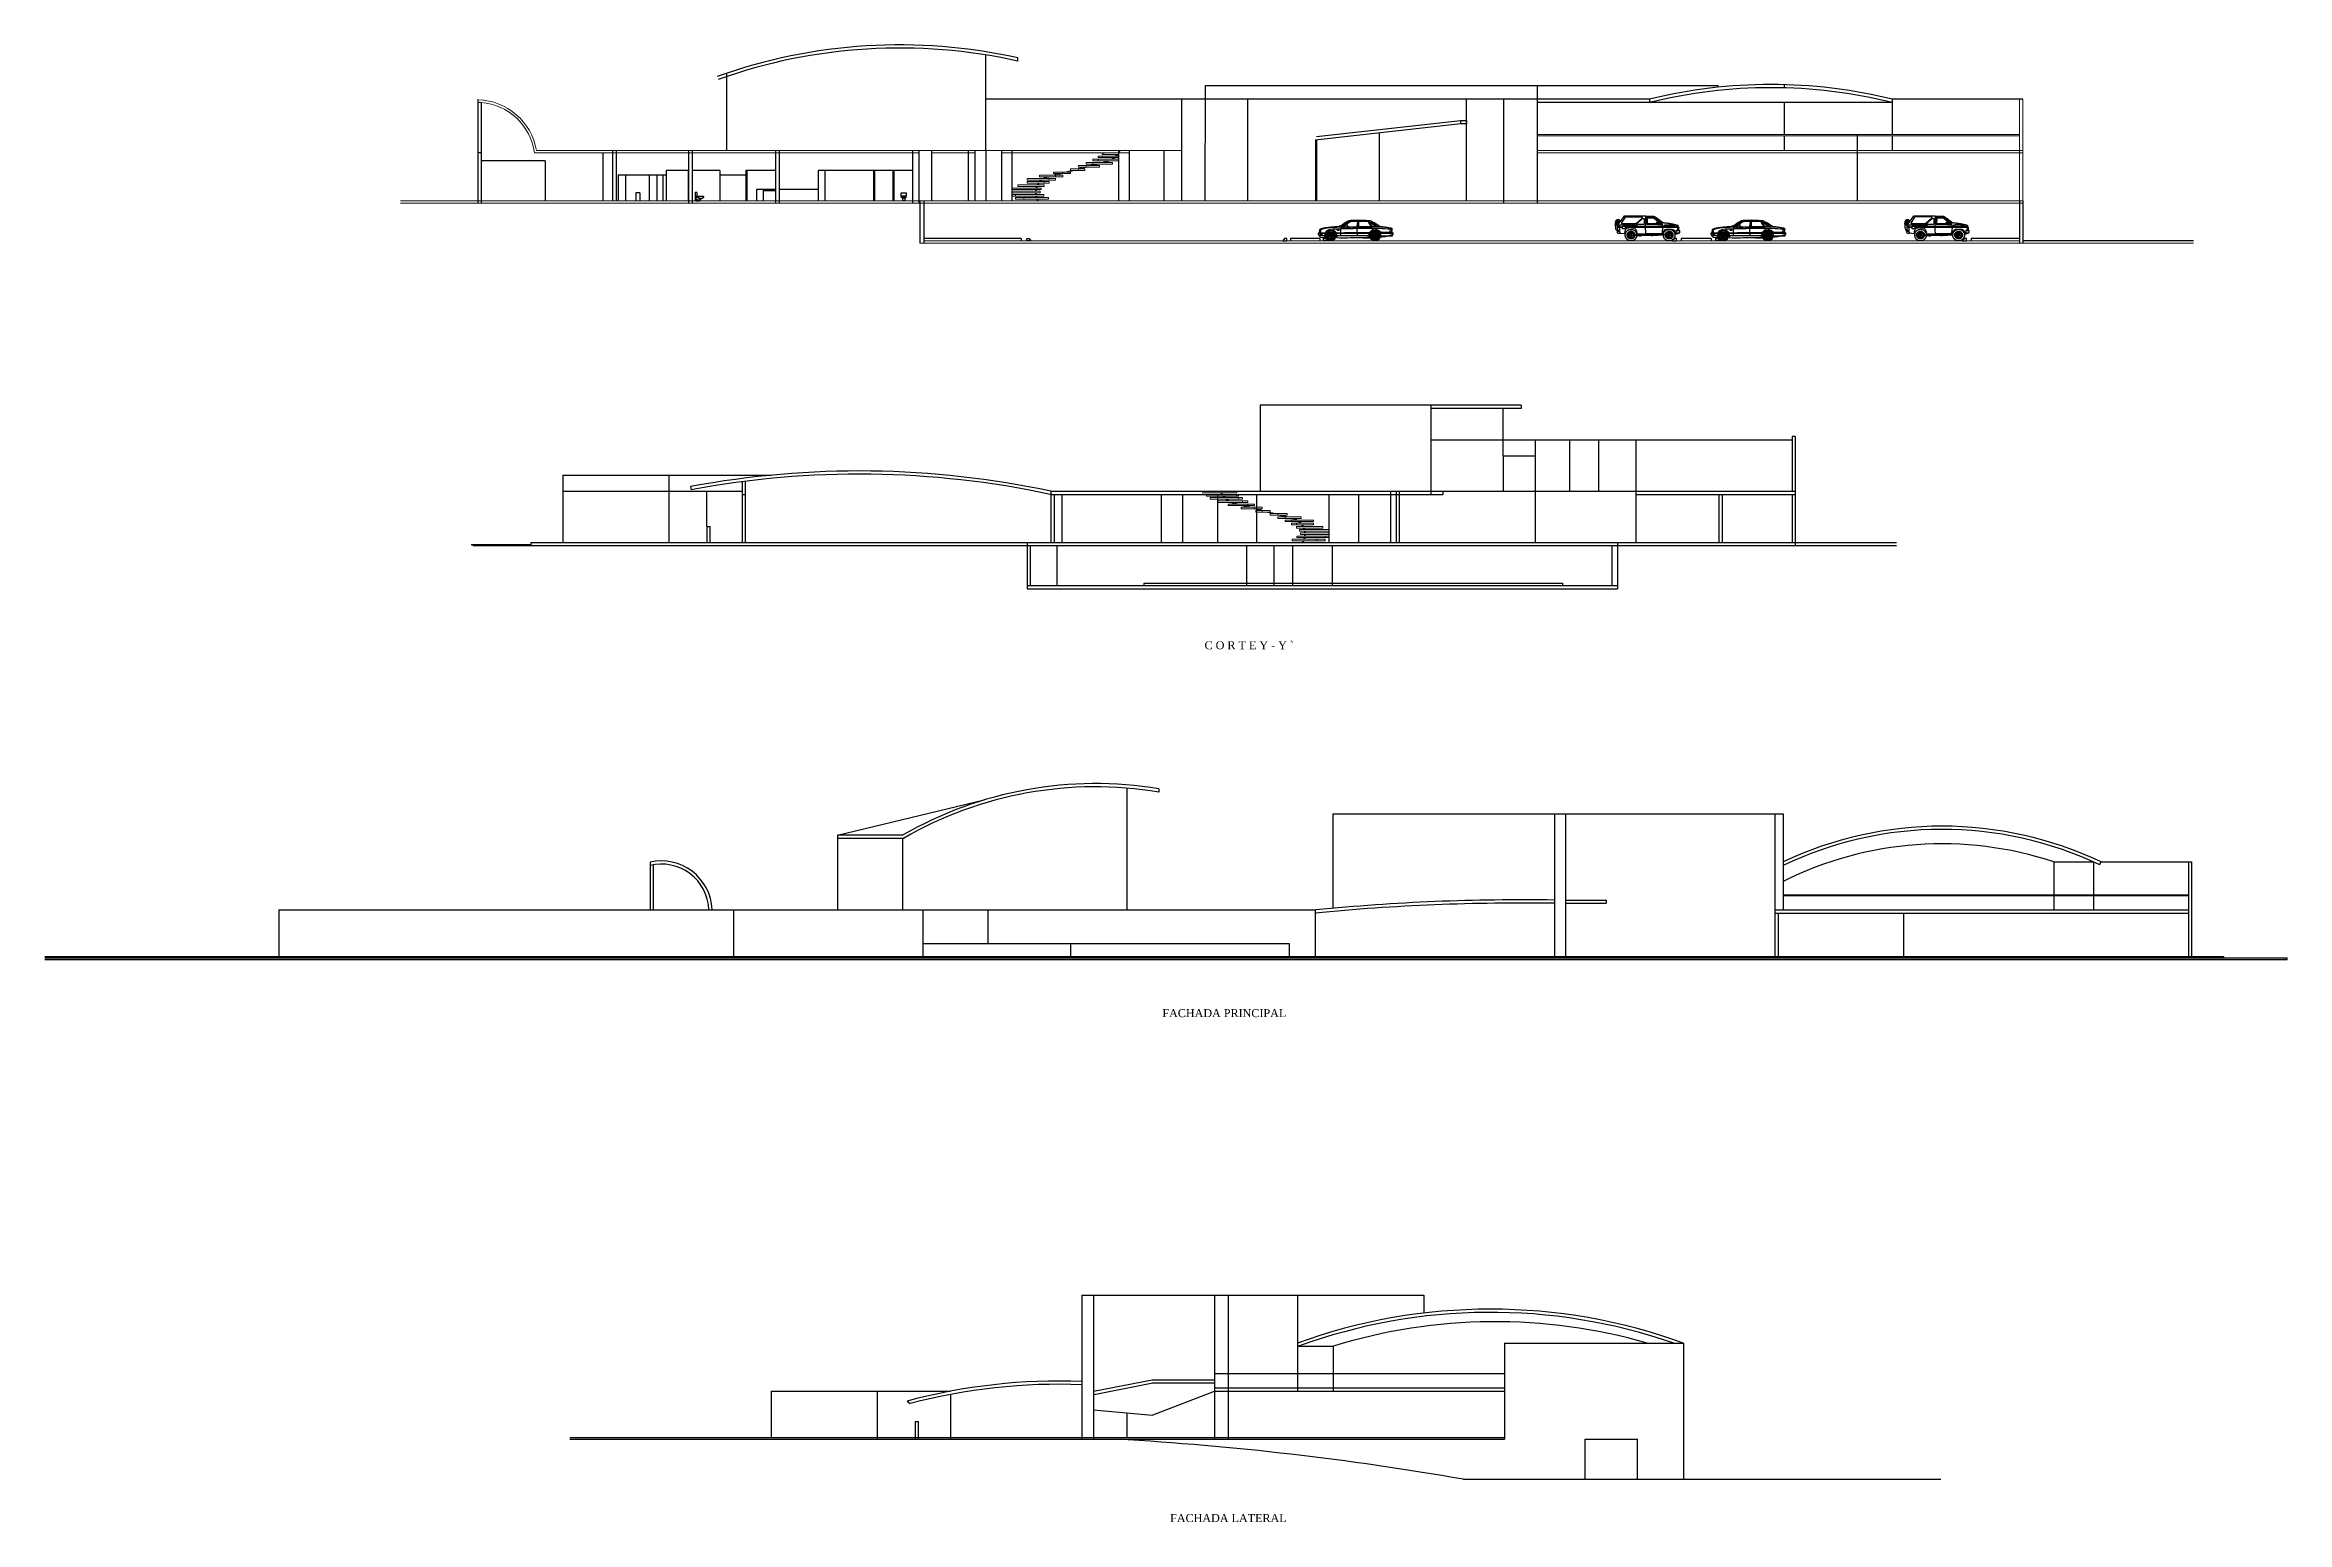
# Model space of a CAD drawing. Header units: millimetres. Extents: x 1191 to 1487, y 976 to 1230.
# Drawn here: x 1346.9 to 1487, y 1137.7 to 1230 of the extents above; entities that cross this region are included whole.
import ezdxf

# ---------------------------------------------------------------- set-up
doc = ezdxf.new("R2010")
doc.units = ezdxf.units.MM
doc.header["$LTSCALE"] = 0.05
for name, color, linetype in [('2', 7, 'Continuous'), ('6', 7, 'Continuous'), ('7', 7, 'Continuous'), ('LAYER_1', 7, 'Continuous'), ('lineas guia', 2, 'Continuous'), ('muebles', 4, 'Continuous'), ('TOPE', 200, 'Continuous')]:
    doc.layers.add(name, color=color, linetype=linetype)
doc.layers.add('cortes', color=252, linetype='Continuous', lineweight=15)
doc.layers.add('muros', color=5, linetype='Continuous', lineweight=20)
doc.styles.get("Standard").update_dxf_attribs({"font": 'times.ttf'})

msp = doc.modelspace()

# ---------------------------------------------------------------- texts
at = {"layer": 'lineas guia'}
for s, p in [('C O R T E Y - Y `', (1419.371, 1192.268)), ('FACHADA PRINCIPAL', (1416.733, 1169.288)), ('FACHADA LATERAL', (1417.218, 1137.748))]:
    msp.add_text(s, height=0.5, dxfattribs=at).set_placement(p)

# ---------------------------------------------------------------- blocks, each defined once
blk = doc.blocks.new('Jag01_Left')
at = {"layer": 'LAYER_1', "color": 7, "linetype": 'Continuous'}
for p, q in [((-784, 433), (-786, 407)), ((-786, 407), (-785, 398)), ((-785, 398), (-767, 395)), ((-776, 475), (-784, 433)), ((-765, 482), (-776, 475)), ((-774, 475), (-347, 459)), ((-767, 395), (-762, 365)), ((-735, 499), (-765, 482)), ((-762, 365), (-758, 351)), ((-758, 351), (-757, 347)), ((-757, 347), (-550, 343)), ((-688, 516), (-735, 499)), ((-722, 344), (-672, 279)), ((-698, 687), (-699, 684)), ((-699, 678), (-699, 592)), ((-699, 592), (-693, 536)), ((-692, 695), (-698, 687)), ((-693, 635), (-686, 669)), ((-693, 587), (-693, 635)), ((-686, 540), (-693, 587)), ((-693, 536), (-688, 516)), ((-677, 708), (-692, 695)), ((-686, 669), (-675, 683)), ((-675, 507), (-686, 540)), ((-681, 492), (-686, 514)), ((-352, 480), (-681, 492)), ((-649, 725), (-677, 708)), ((-675, 683), (-662, 671)), ((-662, 495), (-675, 507)), ((-672, 279), (-619, 236)), ((-670, 691), (-642, 629)), ((-662, 671), (-651, 638)), ((-651, 509), (-662, 495)), ((-660, 429), (-529, 428)), ((-660, 395), (-660, 429)), ((-529, 393), (-660, 395)), ((-651, 638), (-645, 591)), ((-645, 543), (-651, 509)), ((-604, 745), (-649, 725)), ((-646, 678), (-649, 675)), ((-633, 685), (-646, 678)), ((-645, 591), (-645, 543)), ((-642, 629), (-632, 549)), ((-608, 696), (-633, 685)), ((-632, 549), (-630, 510)), ((-619, 236), (-594, 221)), ((-568, 711), (-608, 696)), ((-538, 768), (-604, 745)), ((-594, 221), (-484, 214)), ((-566, 744), (-579, 740)), ((-510, 728), (-568, 711)), ((-527, 753), (-566, 744)), ((-550, 343), (-417, 344)), ((-447, 791), (-538, 768)), ((-529, 428), (-529, 393)), ((-462, 767), (-527, 753)), ((-430, 746), (-510, 728)), ((-484, 214), (-397, 210)), ((-369, 784), (-462, 767)), ((-328, 816), (-447, 791)), ((-326, 766), (-430, 746)), ((-417, 344), (-370, 345)), ((-397, 210), (-361, 210)), ((-249, 803), (-369, 784)), ((-368, 240), (-301, 234)), ((-361, 210), (-359, 378)), ((-359, 378), (-305, 504)), ((-347, 459), (-352, 480)), ((-349, 480), (-224, 638)), ((-176, 840), (-328, 816)), ((-195, 785), (-326, 766)), ((-310, 312), (-284, 432)), ((-287, 192), (-310, 312)), ((-305, 504), (-241, 583)), ((-221, 93), (-287, 192)), ((-284, 432), (-215, 529)), ((-101, 824), (-249, 803)), ((-241, 583), (-210, 611)), ((-240, 311), (-205, 432)), ((-209, 189), (-240, 311)), ((-224, 638), (-84, 699)), ((-223, 306), (-193, 420)), ((-193, 193), (-223, 306)), ((-123, 26), (-221, 93)), ((-215, 529), (-115, 594)), ((-210, 611), (-32, 669)), ((-123, 101), (-209, 189)), ((-205, 432), (-118, 517)), ((-33, 803), (-195, 785)), ((-191, 332), (-195, 311)), ((-195, 311), (-137, 309)), ((-193, 420), (-112, 500)), ((-112, 112), (-193, 193)), ((-174, 380), (-191, 332)), ((-91, 277), (-185, 256)), ((13, 863), (-176, 840)), ((-138, 437), (-174, 380)), ((-69, 243), (-167, 207)), ((-167, 207), (-117, 151)), ((-72, 350), (-138, 437)), ((-137, 309), (-98, 310)), ((-2, 66), (-123, 101)), ((-2, 0), (-123, 26)), ((-118, 517), (4, 548)), ((-117, 151), (-68, 120)), ((-115, 594), (6, 617)), ((-112, 500), (0, 531)), ((0, 81), (-112, 112)), ((-108, 464), (-53, 386)), ((75, 844), (-101, 824)), ((-98, 310), (-84, 311)), ((-84, 699), (-17, 709)), ((-84, 311), (-72, 350)), ((-36, 211), (-69, 243)), ((-68, 282), (-65, 292)), ((-66, 272), (-68, 282)), ((-68, 120), (-46, 110)), ((-59, 265), (-66, 272)), ((-65, 292), (-58, 299)), ((-48, 262), (-59, 265)), ((-36, 496), (-58, 492)), ((-58, 492), (-6, 392)), ((-58, 299), (-48, 302)), ((-48, 302), (-38, 299)), ((-38, 264), (-48, 262)), ((-47, 350), (-44, 360)), ((-45, 339), (-47, 350)), ((-46, 110), (-36, 211)), ((-37, 332), (-45, 339)), ((-44, 360), (-37, 367)), ((-38, 299), (-31, 292)), ((-31, 271), (-38, 264)), ((-37, 367), (-27, 369)), ((-27, 329), (-37, 332)), ((19, 496), (-36, 496)), ((163, 820), (-33, 803)), ((-32, 669), (112, 657)), ((-31, 292), (-28, 282)), ((-28, 282), (-31, 271)), ((-27, 369), (-17, 367)), ((-17, 332), (-27, 329)), ((-19, 303), (-15, 315)), ((-16, 291), (-19, 303)), ((-17, 709), (148, 687)), ((-17, 367), (-9, 359)), ((-10, 339), (-17, 332)), ((-7, 282), (-16, 291)), ((-15, 315), (-7, 324)), ((-7, 349), (-10, 339)), ((-9, 359), (-7, 349)), ((-8, 241), (-6, 250)), ((-6, 231), (-8, 241)), ((-7, 324), (6, 327)), ((5, 278), (-7, 282)), ((-6, 392), (28, 389)), ((-6, 250), (1, 257)), ((1, 225), (-6, 231)), ((7, 203), (-3, 107)), ((120, 98), (-2, 66)), ((120, 22), (-2, 0)), ((0, 531), (113, 500)), ((113, 112), (0, 81)), ((1, 257), (11, 259)), ((10, 222), (1, 225)), ((4, 548), (125, 514)), ((18, 281), (5, 278)), ((6, 617), (127, 591)), ((6, 327), (18, 324)), ((20, 224), (10, 222)), ((11, 259), (20, 257)), ((242, 885), (13, 863)), ((18, 324), (27, 315)), ((27, 290), (18, 281)), ((89, 478), (19, 496)), ((19, 349), (22, 359)), ((22, 340), (19, 349)), ((20, 257), (27, 250)), ((27, 231), (20, 224)), ((22, 359), (29, 366)), ((29, 332), (22, 340)), ((27, 315), (30, 302)), ((30, 302), (27, 290)), ((27, 250), (29, 240)), ((29, 240), (27, 231)), ((28, 389), (89, 478)), ((29, 366), (39, 369)), ((38, 330), (29, 332)), ((48, 332), (38, 330)), ((39, 369), (49, 366)), ((41, 278), (44, 288)), ((44, 269), (41, 278)), ((44, 288), (50, 294)), ((50, 263), (44, 269)), ((55, 339), (48, 332)), ((49, 366), (56, 359)), ((50, 294), (60, 296)), ((59, 260), (50, 263)), ((83, 237), (52, 226)), ((52, 226), (53, 161)), ((53, 161), (54, 127)), ((54, 116), (111, 146)), ((54, 127), (54, 116)), ((58, 349), (55, 339)), ((56, 359), (58, 349)), ((68, 263), (59, 260)), ((60, 296), (69, 294)), ((127, 453), (66, 378)), ((75, 269), (68, 263)), ((69, 294), (75, 287)), ((281, 862), (75, 844)), ((75, 287), (77, 278)), ((77, 278), (75, 269)), ((86, 234), (83, 237)), ((108, 221), (86, 234)), ((167, 420), (91, 346)), ((91, 346), (95, 307)), ((95, 307), (149, 297)), ((103, 267), (191, 231)), ((167, 191), (108, 221)), ((111, 146), (151, 177)), ((112, 657), (209, 617)), ((113, 500), (193, 420)), ((193, 193), (113, 112)), ((207, 183), (120, 98)), ((220, 87), (120, 22)), ((125, 514), (211, 426)), ((135, 720), (126, 720)), ((127, 591), (226, 523)), ((162, 722), (135, 720)), ((148, 687), (264, 613)), ((149, 297), (185, 290)), ((151, 177), (167, 191)), ((207, 724), (162, 722)), ((395, 835), (163, 820)), ((176, 402), (167, 420)), ((191, 354), (176, 402)), ((185, 290), (199, 287)), ((199, 287), (191, 354)), ((193, 420), (224, 306)), ((224, 306), (193, 193)), ((270, 727), (207, 724)), ((242, 304), (207, 183)), ((209, 617), (244, 594)), ((211, 426), (242, 304)), ((288, 185), (220, 87)), ((226, 523), (291, 424)), ((516, 904), (242, 885)), ((244, 594), (360, 424)), ((264, 613), (332, 534)), ((351, 730), (270, 727)), ((516, 877), (281, 862)), ((314, 304), (288, 185)), ((291, 424), (314, 304)), ((309, 247), (378, 242)), ((332, 534), (354, 497)), ((450, 734), (351, 730)), ((360, 424), (378, 268)), ((366, 508), (531, 510)), ((377, 449), (366, 508)), ((378, 268), (369, 200)), ((372, 200), (557, 199)), ((386, 449), (377, 449)), ((383, 327), (554, 326)), ((412, 449), (386, 449)), ((666, 846), (395, 835)), ((455, 450), (412, 449)), ((432, 641), (433, 688)), ((513, 640), (432, 641)), ((433, 688), (514, 687)), ((567, 738), (450, 734)), ((514, 451), (455, 450)), ((514, 687), (513, 640)), ((587, 452), (514, 451)), ((518, 906), (516, 904)), ((533, 913), (518, 906)), ((520, 905), (586, 887)), ((531, 510), (695, 511)), ((569, 924), (533, 913)), ((554, 326), (723, 326)), ((557, 199), (737, 198)), ((701, 743), (567, 738)), ((575, 927), (679, 871)), ((586, 887), (650, 870)), ((673, 453), (587, 452)), ((590, 918), (740, 1031)), ((628, 703), (636, 754)), ((628, 634), (628, 703)), ((631, 482), (628, 634)), ((640, 322), (631, 482)), ((636, 754), (647, 789)), ((647, 789), (652, 801)), ((650, 870), (679, 862)), ((652, 801), (746, 889)), ((771, 455), (673, 453)), ((710, 891), (682, 868)), ((695, 511), (856, 513)), ((853, 747), (701, 743)), ((792, 960), (710, 891)), ((723, 326), (887, 326)), ((737, 198), (909, 198)), ((740, 1031), (904, 1137)), ((746, 889), (873, 994)), ((750, 843), (861, 847)), ((753, 843), (908, 979)), ((882, 456), (771, 455)), ((931, 1069), (792, 960)), ((1022, 752), (853, 747)), ((856, 513), (1014, 514)), ((857, 864), (858, 876)), ((861, 847), (857, 864)), ((858, 876), (859, 881)), ((859, 881), (880, 905)), ((888, 852), (859, 853)), ((873, 994), (1002, 1095)), ((880, 905), (889, 917)), ((1002, 457), (882, 456)), ((887, 326), (1046, 326)), ((960, 861), (888, 852)), ((889, 917), (891, 921)), ((891, 935), (895, 951)), ((891, 921), (891, 935)), ((895, 951), (897, 958)), ((897, 958), (958, 993)), ((904, 1137), (1036, 1215)), ((908, 979), (1049, 1090)), ((909, 198), (1075, 199)), ((1125, 1213), (931, 1069)), ((941, 852), (1087, 857)), ((988, 1016), (957, 993)), ((958, 993), (1011, 1002)), ((1050, 899), (960, 861)), ((1072, 1080), (988, 1016)), ((997, 869), (1174, 876)), ((1002, 1095), (1102, 1171)), ((1132, 459), (1002, 457)), ((1011, 1002), (1034, 1001)), ((1014, 514), (1167, 515)), ((1209, 756), (1022, 752)), ((1034, 1001), (1058, 962)), ((1036, 1215), (1091, 1245)), ((1046, 326), (1200, 327)), ((1049, 1090), (1151, 1165)), ((1055, 919), (1050, 899)), ((1058, 962), (1055, 919)), ((1201, 1178), (1072, 1080)), ((1075, 199), (1233, 200)), ((1087, 857), (1237, 862)), ((1091, 1257), (1155, 1270)), ((1093, 1242), (1091, 1257)), ((1091, 1245), (1110, 1229)), ((1102, 1171), (1142, 1201)), ((1110, 1229), (1121, 1218)), ((1121, 1218), (1125, 1213)), ((1270, 460), (1132, 459)), ((1151, 1165), (1190, 1193)), ((1155, 1270), (1226, 1279)), ((1167, 515), (1316, 515)), ((1174, 876), (1344, 880)), ((1190, 1193), (1225, 1205)), ((1200, 327), (1348, 327)), ((1212, 1182), (1201, 1178)), ((1412, 760), (1209, 756)), ((1241, 1192), (1212, 1182)), ((1225, 1205), (1258, 1214)), ((1226, 1279), (1260, 1283)), ((1233, 200), (1383, 201)), ((1237, 862), (1388, 867)), ((1287, 1207), (1241, 1192)), ((1258, 1214), (1273, 1217)), ((1260, 1283), (1431, 1296)), ((1416, 462), (1270, 460)), ((1273, 1217), (1424, 1224)), ((1341, 1208), (1287, 1207)), ((1316, 515), (1458, 516)), ((1483, 1210), (1341, 1208)), ((1344, 880), (1487, 883)), ((1348, 327), (1489, 328)), ((1383, 201), (1524, 203)), ((1388, 867), (1539, 870)), ((1634, 763), (1412, 760)), ((1568, 463), (1416, 462)), ((1424, 1224), (1585, 1227)), ((1425, 819), (1535, 818)), ((1425, 792), (1425, 819)), ((1535, 790), (1425, 792)), ((1431, 1296), (1602, 1302)), ((1458, 516), (1594, 516)), ((1684, 1213), (1483, 1210)), ((1487, 883), (1587, 884)), ((1489, 328), (1623, 329)), ((1524, 203), (1657, 205)), ((1535, 818), (1535, 790)), ((1539, 870), (1688, 874)), ((1726, 464), (1568, 463)), ((1585, 1227), (1750, 1228)), ((1587, 884), (1624, 884)), ((1594, 516), (1723, 517)), ((1602, 1302), (1766, 1303)), ((1623, 329), (1748, 330)), ((1653, 1068), (1625, 870)), ((1636, 794), (1633, 763)), ((1633, 763), (1634, 756)), ((1634, 760), (1634, 763)), ((1643, 761), (1634, 760)), ((1634, 756), (1634, 569)), ((1634, 569), (1648, 406)), ((1653, 867), (1636, 794)), ((1669, 762), (1643, 761)), ((1648, 406), (1656, 336)), ((1689, 1227), (1653, 1068)), ((1657, 205), (1780, 207)), ((1711, 764), (1669, 762)), ((1688, 874), (1832, 876)), ((1717, 1225), (1690, 870)), ((1769, 766), (1711, 764)), ((1723, 517), (1843, 517)), ((1887, 464), (1726, 464)), ((1735, 1071), (1732, 933)), ((1732, 933), (1733, 873)), ((1746, 1229), (1735, 1071)), ((1736, 889), (1923, 892)), ((1782, 1212), (1746, 1212)), ((1748, 330), (1865, 331)), ((1750, 1228), (1909, 1228)), ((1766, 1303), (1922, 1299)), ((1840, 768), (1769, 766)), ((1780, 207), (1894, 210)), ((1878, 1210), (1782, 1212)), ((1832, 876), (1970, 878)), ((1925, 771), (1840, 768)), ((1843, 517), (1954, 517)), ((1865, 331), (1972, 332)), ((2018, 1207), (1878, 1210)), ((2053, 465), (1887, 464)), ((1894, 210), (1998, 212)), ((1909, 1228), (2057, 1225)), ((1922, 1299), (2064, 1293)), ((1923, 892), (2106, 894)), ((2021, 773), (1925, 771)), ((1954, 517), (2055, 517)), ((1970, 878), (2099, 880)), ((1972, 332), (2070, 333)), ((1998, 212), (2091, 214)), ((2013, 211), (2013, 191)), ((2013, 191), (2487, 199)), ((2184, 1203), (2018, 1207)), ((2128, 775), (2021, 773)), ((2220, 465), (2053, 465)), ((2055, 517), (2145, 517)), ((2057, 1225), (2184, 1223)), ((2064, 1293), (2189, 1285)), ((2070, 333), (2156, 334)), ((2091, 214), (2173, 217)), ((2099, 880), (2217, 881)), ((2106, 894), (2271, 896)), ((2245, 777), (2128, 775)), ((2145, 517), (2224, 516)), ((2156, 334), (2231, 335)), ((2173, 217), (2243, 219)), ((2184, 1223), (2285, 1220)), ((2361, 1198), (2184, 1203)), ((2189, 1285), (2293, 1277)), ((2217, 881), (2323, 882)), ((2389, 465), (2220, 465)), ((2224, 516), (2290, 516)), ((2231, 335), (2294, 336)), ((2243, 219), (2302, 221)), ((2370, 777), (2245, 777)), ((2271, 896), (2406, 898)), ((2285, 1220), (2350, 1218)), ((2290, 516), (2343, 516)), ((2293, 1277), (2372, 1269)), ((2294, 336), (2344, 337)), ((2302, 221), (2348, 223)), ((2323, 882), (2414, 883)), ((2343, 516), (2381, 516)), ((2344, 337), (2381, 337)), ((2348, 223), (2382, 224)), ((2350, 1218), (2374, 1217)), ((2350, 791), (2351, 826)), ((2480, 789), (2350, 791)), ((2351, 826), (2480, 825)), ((2386, 1163), (2354, 1214)), ((2381, 1150), (2355, 1195)), ((2366, 364), (2363, 336)), ((2383, 434), (2366, 364)), ((2503, 777), (2370, 777)), ((2372, 1269), (2422, 1264)), ((2374, 1217), (2401, 1212)), ((2586, 893), (2380, 1217)), ((2447, 1039), (2381, 1150)), ((2381, 516), (2405, 516)), ((2381, 337), (2403, 338)), ((2382, 224), (2402, 225)), ((2425, 524), (2383, 434)), ((2464, 1039), (2386, 1163)), ((2413, 516), (2389, 465)), ((2401, 1212), (2420, 1204)), ((2402, 225), (2409, 225)), ((2403, 338), (2411, 338)), ((2403, 245), (2476, 240)), ((2433, 451), (2404, 298)), ((2404, 298), (2406, 226)), ((2405, 516), (2413, 516)), ((2406, 898), (2497, 898)), ((2414, 883), (2489, 883)), ((2420, 1204), (2428, 1199)), ((2422, 1264), (2440, 1262)), ((2502, 612), (2425, 524)), ((2428, 1202), (2576, 1094)), ((2428, 1199), (2428, 1202)), ((2545, 594), (2433, 451)), ((2440, 1262), (2509, 1245)), ((2531, 899), (2447, 1039)), ((2560, 890), (2464, 1039)), ((2468, 308), (2495, 428)), ((2491, 188), (2468, 308)), ((2480, 825), (2480, 789)), ((2489, 883), (2545, 884)), ((2557, 89), (2491, 188)), ((2495, 428), (2563, 525)), ((2497, 898), (2531, 899)), ((2626, 676), (2502, 612)), ((2643, 776), (2503, 777)), ((2509, 1245), (2547, 1234)), ((2536, 1195), (2533, 1189)), ((2533, 1189), (2708, 1067)), ((2544, 1210), (2536, 1195)), ((2538, 307), (2573, 428)), ((2569, 185), (2538, 307)), ((2559, 1230), (2544, 1210)), ((2545, 884), (2579, 884)), ((2589, 623), (2545, 594)), ((2547, 1234), (2559, 1230)), ((2554, 305), (2585, 419)), ((2585, 192), (2554, 305)), ((2602, 1196), (2557, 1222)), ((2656, 22), (2557, 89)), ((2603, 825), (2560, 890)), ((2562, 889), (2583, 857)), ((2572, 875), (2562, 889)), ((2563, 525), (2663, 590)), ((2655, 97), (2569, 185)), ((2594, 839), (2572, 875)), ((2573, 428), (2660, 513)), ((2576, 1094), (2676, 1016)), ((2579, 884), (2592, 884)), ((2583, 857), (2603, 825)), ((2587, 328), (2583, 307)), ((2583, 307), (2641, 305)), ((2585, 419), (2665, 500)), ((2665, 111), (2585, 192)), ((2609, 892), (2586, 893)), ((2604, 376), (2587, 328)), ((2731, 656), (2589, 623)), ((2592, 884), (2790, 890)), ((2687, 273), (2593, 252)), ((2612, 787), (2594, 839)), ((2721, 1126), (2602, 1196)), ((2603, 669), (2608, 726)), ((2640, 433), (2604, 376)), ((2608, 726), (2611, 770)), ((2666, 891), (2609, 892)), ((2611, 770), (2612, 787)), ((2709, 239), (2611, 203)), ((2611, 203), (2661, 147)), ((2807, 695), (2626, 676)), ((2706, 346), (2640, 433)), ((2641, 305), (2680, 306)), ((2788, 773), (2643, 776)), ((2776, 62), (2655, 97)), ((2776, -4), (2656, 22)), ((2660, 513), (2782, 544)), ((2661, 147), (2710, 116)), ((2663, 590), (2785, 613)), ((2665, 500), (2778, 530)), ((2778, 80), (2665, 111)), ((2742, 890), (2666, 891)), ((2670, 460), (2726, 382)), ((2676, 1016), (2713, 986)), ((2680, 306), (2694, 307)), ((2694, 307), (2706, 346)), ((2708, 1067), (2844, 963)), ((2742, 207), (2709, 239)), ((2710, 278), (2713, 288)), ((2713, 268), (2710, 278)), ((2710, 116), (2732, 106)), ((2713, 986), (2740, 948)), ((2713, 288), (2720, 295)), ((2720, 261), (2713, 268)), ((2742, 492), (2720, 489)), ((2720, 489), (2772, 388)), ((2720, 295), (2730, 298)), ((2730, 258), (2720, 261)), ((2884, 1024), (2721, 1126)), ((2730, 298), (2740, 295)), ((2740, 260), (2730, 258)), ((2952, 634), (2731, 656)), ((2731, 346), (2734, 356)), ((2734, 335), (2731, 346)), ((2732, 106), (2742, 207)), ((2734, 356), (2741, 363)), ((2741, 328), (2734, 335)), ((2740, 948), (2752, 927)), ((2740, 295), (2748, 288)), ((2747, 267), (2740, 260)), ((2741, 363), (2751, 366)), ((2751, 325), (2741, 328)), ((2746, 893), (2742, 890)), ((2797, 492), (2742, 492)), ((2752, 902), (2746, 893)), ((2750, 278), (2747, 267)), ((2748, 288), (2750, 278)), ((2751, 366), (2762, 363)), ((2761, 328), (2751, 325)), ((2752, 927), (2754, 922)), ((2754, 922), (2752, 902)), ((2759, 299), (2763, 311)), ((2762, 287), (2759, 299)), ((2768, 335), (2761, 328)), ((2762, 363), (2769, 355)), ((2771, 278), (2762, 287)), ((2763, 311), (2772, 320)), ((2771, 345), (2768, 335)), ((2769, 355), (2771, 345)), ((2770, 237), (2773, 246)), ((2772, 227), (2770, 237)), ((2783, 274), (2771, 278)), ((2772, 388), (2806, 385)), ((2772, 320), (2784, 323)), ((2779, 221), (2772, 227)), ((2773, 246), (2779, 253)), ((2785, 199), (2775, 103)), ((2898, 94), (2776, 62)), ((2898, 18), (2776, -4)), ((2778, 530), (2890, 500)), ((2890, 111), (2778, 80)), ((2779, 253), (2789, 255)), ((2788, 218), (2779, 221)), ((2782, 544), (2903, 510)), ((2796, 277), (2783, 274)), ((2784, 323), (2796, 320)), ((2785, 613), (2906, 587)), ((2937, 769), (2788, 773)), ((2798, 220), (2788, 218)), ((2789, 255), (2798, 253)), ((2790, 890), (2973, 890)), ((2796, 320), (2805, 311)), ((2805, 286), (2796, 277)), ((2867, 474), (2797, 492)), ((2797, 345), (2800, 355)), ((2800, 336), (2797, 345)), ((2798, 253), (2805, 246)), ((2805, 227), (2798, 220)), ((2800, 355), (2807, 362)), ((2807, 329), (2800, 336)), ((2805, 311), (2808, 298)), ((2808, 298), (2805, 286)), ((2805, 246), (2807, 236)), ((2807, 236), (2805, 227)), ((2806, 385), (2867, 474)), ((2864, 691), (2807, 695)), ((2807, 362), (2817, 365)), ((2817, 326), (2807, 329)), ((2817, 365), (2827, 362)), ((2826, 328), (2817, 326)), ((2819, 274), (2822, 284)), ((2822, 265), (2819, 274)), ((2822, 284), (2829, 290)), ((2828, 259), (2822, 265)), ((2833, 335), (2826, 328)), ((2827, 362), (2834, 355)), ((2837, 256), (2828, 259)), ((2829, 290), (2838, 292)), ((2861, 233), (2830, 222)), ((2830, 222), (2831, 157)), ((2831, 157), (2832, 123)), ((2832, 112), (2889, 142)), ((2832, 123), (2832, 112)), ((2836, 345), (2833, 335)), ((2834, 355), (2836, 345)), ((2846, 259), (2837, 256)), ((2838, 292), (2847, 290)), ((2844, 963), (2899, 919)), ((2905, 449), (2844, 374)), ((2853, 265), (2846, 259)), ((2847, 290), (2853, 283)), ((2853, 283), (2855, 274)), ((2855, 274), (2853, 265)), ((2864, 230), (2861, 233)), ((2992, 649), (2864, 691)), ((2886, 217), (2864, 230)), ((2945, 416), (2869, 342)), ((2869, 342), (2873, 303)), ((2873, 303), (2927, 293)), ((2881, 263), (2969, 227)), ((3065, 902), (2884, 1024)), ((2945, 187), (2886, 217)), ((2889, 142), (2930, 173)), ((2890, 500), (2971, 419)), ((2971, 192), (2890, 111)), ((2985, 179), (2898, 94)), ((2998, 83), (2898, 18)), ((2899, 919), (2937, 909)), ((2903, 510), (2989, 422)), ((2906, 587), (3004, 519)), ((2927, 293), (2963, 286)), ((2930, 173), (2945, 187)), ((2937, 909), (2958, 904)), ((3089, 764), (2937, 769)), ((2954, 398), (2945, 416)), ((3000, 608), (2952, 634)), ((2970, 350), (2954, 398)), ((2958, 904), (2965, 903)), ((2963, 286), (2977, 283)), ((2965, 903), (3035, 902)), ((2977, 283), (2970, 350)), ((2971, 419), (3001, 305)), ((3001, 305), (2971, 192)), ((2973, 890), (3141, 884)), ((3020, 300), (2985, 179)), ((2989, 422), (3020, 300)), ((3129, 522), (2992, 649)), ((3066, 181), (2998, 83)), ((3092, 505), (3000, 608)), ((3004, 519), (3070, 420)), ((3035, 902), (3061, 902)), ((3061, 902), (3065, 902)), ((3065, 902), (3252, 889)), ((3093, 300), (3066, 181)), ((3070, 420), (3093, 300)), ((3244, 756), (3089, 764)), ((3151, 260), (3089, 258)), ((3156, 296), (3092, 505)), ((3133, 520), (3104, 485)), ((3104, 484), (3890, 488)), ((3795, 516), (3133, 520)), ((3141, 884), (3291, 873)), ((3146, 225), (3158, 293)), ((3225, 233), (3146, 225)), ((3213, 296), (3156, 296)), ((3379, 302), (3213, 296)), ((3412, 257), (3225, 233)), ((3399, 747), (3244, 756)), ((3252, 889), (3435, 866)), ((3291, 873), (3424, 860)), ((3642, 318), (3379, 302)), ((3555, 735), (3399, 747)), ((3628, 298), (3412, 257)), ((3424, 860), (3539, 845)), ((3435, 866), (3593, 841)), ((3539, 845), (3635, 830)), ((3710, 721), (3555, 735)), ((3593, 841), (3703, 820)), ((3625, 316), (3628, 298)), ((3654, 300), (3625, 301)), ((3635, 830), (3711, 816)), ((3683, 327), (3642, 318)), ((3732, 297), (3654, 300)), ((3686, 599), (3683, 576)), ((3683, 576), (3712, 566)), ((3778, 353), (3683, 327)), ((3707, 653), (3686, 599)), ((3703, 820), (3744, 812)), ((3761, 721), (3707, 653)), ((3820, 669), (3709, 670)), ((3711, 816), (3766, 805)), ((3712, 566), (3741, 566)), ((3850, 298), (3732, 297)), ((3741, 566), (3754, 567)), ((3754, 567), (3811, 566)), ((3764, 726), (3761, 721)), ((3781, 734), (3764, 726)), ((3766, 805), (3799, 797)), ((3885, 397), (3778, 353)), ((3824, 737), (3781, 734)), ((3799, 525), (3795, 516)), ((3799, 797), (3811, 794)), ((3806, 556), (3799, 524)), ((3799, 524), (3846, 514)), ((3799, 356), (3851, 361)), ((3819, 636), (3806, 556)), ((3811, 794), (3818, 765)), ((3818, 765), (3821, 745)), ((3821, 737), (3819, 636)), ((3821, 745), (3821, 737)), ((3846, 514), (3878, 506)), ((3851, 361), (3850, 298)), ((3878, 506), (3889, 503)), ((3888, 414), (3885, 397)), ((3892, 454), (3888, 414)), ((3889, 503), (3892, 454))]:
    blk.add_line(p, q, dxfattribs=at)
blk = doc.blocks.new('Jeep')
for p, q in [((970, -197), (998, -200)), ((1318, -205), (1339, -197))]:
    blk.add_line(p, q)
at = {"layer": '2', "linetype": 'Continuous'}
blk.add_lwpolyline([(954, -159), (954, -156), (955, -152), (955, -149), (955, -146), (964, -146), (964, -146), (964, -146), (965, -146), (965, -146), (965, -147), (965, -147), (965, -148), (965, -148), (965, -159), (954, -159)], dxfattribs=at)
at = {"layer": '6', "linetype": 'Continuous'}
for points in [[(955, -148), (958, -147), (962, -147), (965, -147), (969, -146), (972, -146), (976, -146), (979, -146), (983, -145), (987, -145), (990, -145), (994, -145), (998, -145), (1001, -145), (1005, -145), (1008, -145), (1012, -145), (1016, -145), (1019, -145), (1023, -145), (1026, -145), (1030, -145), (1034, -145), (1037, -145), (1041, -145), (1044, -146), (1048, -146), (1051, -146), (1054, -146), (1058, -146), (1061, -147), (1064, -147), (1068, -147), (1066, -147), (1064, -147), (1062, -147), (1060, -147), (1058, -147), (1057, -147), (1055, -147), (1053, -147), (1051, -146), (1049, -146), (1047, -146), (1045, -146), (1044, -146), (1042, -146), (1040, -146), (1038, -146), (1036, -146), (1034, -146), (1032, -146), (1031, -146), (1029, -146), (1027, -146), (1025, -146), (1023, -147), (1022, -147), (1020, -147), (1018, -147), (1016, -147), (1014, -147), (1013, -147), (1011, -148), (1009, -148), (1007, -148), (1005, -148), (1004, -149), (1002, -149), (1001, -149), (1001, -150), (1000, -150), (1000, -151), (1000, -151), (1001, -152), (1001, -152), (1002, -152), (1004, -153), (1005, -153), (1007, -154), (1009, -154), (1011, -154), (1013, -154), (1015, -154), (1017, -154), (1019, -154), (1021, -154), (1023, -155), (1025, -155), (1027, -155), (1029, -155), (1030, -155), (1032, -155), (1034, -155), (1036, -155), (1038, -155), (1040, -155), (1042, -155), (1044, -155), (1046, -155), (1048, -155), (1049, -155), (1051, -155), (1053, -154), (1055, -154), (1057, -154), (1059, -154), (1061, -154), (1063, -154), (1065, -154), (1067, -154), (1068, -154), (1070, -154), (1072, -154), (1073, -153), (1074, -153), (1075, -152), (1076, -151), (1076, -151), (1077, -150), (1077, -149), (1077, -150), (1077, -151), (1077, -152), (1078, -153), (1078, -154), (1078, -155), (1079, -155), (1080, -155), (1335, -155), (1335, -155), (1334, -154), (1333, -153), (1333, -152), (1332, -151), (1331, -151), (1329, -150), (1328, -150), (1325, -149), (1323, -148), (1320, -147), (1317, -146), (1314, -146), (1312, -145), (1309, -144), (1306, -144), (1303, -143), (1300, -142), (1298, -142), (1295, -141), (1292, -141), (1289, -140), (1286, -140), (1283, -139), (1281, -139), (1278, -138), (1275, -138), (1272, -138), (1269, -137), (1266, -137), (1263, -136), (1260, -136), (1257, -136), (1254, -135), (1252, -135), (1249, -135), (1246, -135), (1243, -134), (1240, -134), (1237, -134), (1235, -133), (1234, -131), (1233, -130), (1231, -129), (1230, -128), (1228, -126), (1227, -125), (1226, -124), (1224, -123), (1223, -122), (1221, -121), (1220, -119), (1219, -118), (1217, -117), (1216, -116), (1214, -115), (1213, -114), (1211, -113), (1210, -112), (1208, -111), (1207, -110), (1206, -109), (1204, -108), (1203, -107), (1201, -106), (1200, -105), (1198, -104), (1197, -103), (1195, -102), (1194, -100), (1192, -100), (1191, -99), (1190, -98), (1189, -98), (1188, -97), (1188, -97), (1187, -96), (1186, -96), (1185, -96), (1185, -96), (1184, -95), (1183, -95), (1182, -95), (1182, -95), (1181, -95), (1180, -94), (1179, -94), (1179, -94), (1177, -94), (1176, -94), (1174, -94), (1173, -94), (1171, -94), (1170, -94), (1168, -94), (1167, -93), (1166, -93), (1164, -93), (1163, -93), (1161, -93), (1160, -93), (1158, -93), (1157, -93), (1155, -93), (1154, -93), (1153, -93), (1151, -93), (1150, -93), (1148, -93), (1147, -93), (1145, -93), (1144, -93), (1142, -93), (1141, -93), (1140, -93), (1138, -93), (1137, -94), (1135, -94), (1134, -94), (1132, -94), (1132, -94), (1131, -93), (1131, -93), (1130, -93), (1130, -92), (1129, -92), (1128, -92), (1127, -92), (1002, -92), (1001, -92), (1000, -92), (999, -92), (998, -92), (997, -92), (996, -93), (995, -93), (994, -93), (994, -94), (993, -94), (992, -94), (992, -95), (991, -95), (991, -96), (990, -96), (990, -97), (958, -139), (957, -140), (957, -141), (956, -142), (956, -143), (956, -144), (955, -145), (955, -147), (955, -148)], [(985, -163), (954, -163), (954, -159)], [(954, -159), (985, -159)], [(1002, -159), (1336, -161), (1336, -162)], [(1329, -165), (1002, -163)], [(1009, -153), (1011, -153), (1013, -153), (1015, -154), (1017, -154), (1019, -154), (1020, -154), (1022, -154), (1024, -154), (1026, -154), (1028, -154), (1030, -154), (1032, -154), (1034, -154), (1036, -154), (1038, -154), (1040, -154), (1042, -154), (1044, -154), (1046, -154), (1048, -154), (1049, -154), (1051, -154), (1053, -154), (1055, -154), (1057, -154), (1059, -154), (1061, -154), (1063, -154), (1065, -153), (1067, -153), (1068, -153), (1070, -153), (1072, -153), (1074, -152), (1075, -151), (1075, -150), (1075, -149), (1074, -148), (1073, -148), (1070, -148), (1069, -147), (1067, -147), (1065, -147), (1064, -147), (1062, -147), (1060, -147), (1059, -147), (1057, -147), (1055, -147), (1054, -147), (1052, -147), (1051, -147), (1049, -147), (1047, -147), (1046, -147), (1044, -147), (1042, -147), (1041, -147), (1039, -147), (1038, -147), (1036, -147), (1034, -147), (1033, -147), (1031, -147), (1029, -147), (1028, -147), (1026, -147), (1024, -147), (1023, -147), (1021, -147), (1019, -147), (1018, -148), (1015, -148), (1013, -148), (1011, -148), (1009, -149), (1008, -149), (1007, -149), (1005, -150), (1005, -150), (1004, -151), (1004, -151), (1004, -151), (1004, -152), (1005, -152), (1006, -152), (1007, -153), (1009, -153)], [(1248, -155), (1312, -155), (1311, -154), (1311, -153), (1310, -153), (1310, -152), (1309, -152), (1308, -151), (1307, -151), (1306, -150), (1306, -150), (1304, -150), (1303, -149), (1302, -149), (1301, -149), (1300, -149), (1298, -148), (1297, -148), (1295, -148), (1294, -148), (1293, -148), (1291, -147), (1290, -147), (1289, -147), (1287, -147), (1286, -147), (1284, -147), (1283, -147), (1281, -147), (1280, -147), (1279, -147), (1277, -147), (1276, -147), (1274, -147), (1273, -147), (1271, -147), (1270, -147), (1268, -147), (1267, -147), (1265, -147), (1264, -147), (1262, -147), (1261, -147), (1259, -147), (1258, -147), (1256, -147), (1255, -147), (1253, -148), (1252, -148), (1251, -148), (1249, -148), (1248, -149), (1246, -149), (1245, -150), (1245, -150), (1244, -151), (1243, -151), (1243, -152), (1243, -153), (1243, -153), (1243, -153), (1244, -154), (1245, -154), (1245, -154), (1247, -155), (1248, -155)]]:
    blk.add_lwpolyline(points, dxfattribs=at)
at = {"layer": '7', "linetype": 'Continuous'}
for points in [[(964, -115), (949, -115), (947, -116), (945, -118), (944, -121), (943, -125), (942, -130), (941, -135), (940, -141), (940, -147), (940, -153), (941, -159), (941, -165), (942, -169), (944, -174), (945, -177), (947, -179), (949, -180), (955, -180), (955, -174), (954, -168), (954, -162), (954, -157), (954, -154), (954, -151), (955, -148), (955, -146), (955, -144), (956, -143), (956, -141), (957, -139), (958, -138), (959, -137), (959, -136), (960, -135), (961, -134), (962, -133), (962, -132), (963, -131), (964, -130), (965, -129), (965, -128), (966, -127), (967, -126), (968, -125), (968, -124), (969, -123), (969, -121), (968, -120), (968, -119), (968, -118), (967, -117), (966, -116), (965, -115), (964, -115)], [(941, -134), (941, -134), (942, -134), (942, -133), (942, -133), (958, -133), (958, -133), (958, -134), (958, -134), (958, -134), (941, -134)], [(941, -137), (941, -137), (941, -136), (941, -136), (941, -136), (958, -136), (958, -136), (958, -137), (958, -137), (958, -137), (941, -137)], [(941, -139), (941, -138), (941, -138), (941, -138), (941, -137), (958, -137), (958, -137), (958, -137), (958, -137), (958, -138), (957, -138), (957, -138), (957, -138), (957, -139), (941, -139)], [(942, -128), (942, -128), (942, -128), (942, -127), (943, -127), (959, -127), (959, -127), (959, -128), (959, -128), (959, -128), (942, -128)], [(942, -130), (942, -130), (942, -129), (942, -129), (942, -128), (959, -128), (959, -129), (959, -129), (959, -130), (958, -130), (942, -130)], [(942, -131), (942, -131), (942, -131), (942, -130), (942, -130), (958, -130), (958, -130), (958, -131), (958, -131), (958, -131), (942, -131)], [(943, -126), (943, -125), (943, -125), (943, -124), (943, -124), (960, -124), (960, -124), (959, -125), (959, -125), (959, -126), (943, -126)], [(944, -123), (944, -122), (944, -122), (944, -121), (944, -121), (960, -121), (960, -121), (960, -122), (960, -122), (960, -123), (944, -123)], [(945, -120), (945, -119), (945, -119), (945, -119), (946, -118), (961, -118), (961, -119), (961, -119), (961, -119), (961, -120), (945, -120)], [(947, -117), (947, -116), (947, -116), (948, -116), (948, -116), (948, -116), (949, -115), (949, -115), (949, -115), (964, -115), (964, -115), (964, -115), (963, -116), (963, -116), (963, -116), (963, -116), (962, -116), (962, -117), (947, -117)], [(980, -137), (1064, -137), (1065, -137), (1066, -137), (1067, -137), (1068, -136), (1069, -136), (1070, -136), (1071, -135), (1072, -135), (1109, -102), (1109, -101), (1110, -100), (1110, -100), (1110, -99), (1109, -98), (1108, -98), (1107, -97), (1105, -97), (1005, -97), (1004, -97), (1003, -98), (1002, -98), (1001, -98), (1001, -99), (1000, -100), (999, -101), (999, -102), (979, -132), (978, -133), (978, -133), (978, -134), (978, -135), (978, -136), (978, -136), (979, -137), (980, -137)], [(1077, -137), (1108, -108), (1108, -107), (1109, -107), (1109, -107), (1109, -107), (1110, -107), (1111, -106), (1111, -106), (1112, -106), (1119, -106), (1119, -106), (1120, -106), (1120, -107), (1120, -107), (1120, -107), (1121, -108), (1121, -108), (1121, -109), (1121, -140), (1121, -141), (1120, -141), (1120, -142), (1119, -142), (1118, -143), (1117, -143), (1116, -143), (1115, -143), (1082, -143), (1080, -143), (1078, -142), (1077, -142), (1076, -141), (1076, -140), (1076, -139), (1076, -138), (1077, -137)], [(1184, -98), (1183, -97), (1183, -97), (1182, -97), (1182, -97), (1181, -96), (1181, -96), (1180, -96), (1180, -96), (1179, -96), (1178, -95), (1178, -95), (1177, -95), (1177, -95), (1176, -95), (1175, -95), (1174, -95), (1132, -95), (1131, -95), (1131, -95), (1130, -95), (1130, -96), (1130, -96), (1129, -96), (1129, -97), (1129, -97), (1128, -109), (1127, -122), (1127, -134), (1127, -147), (1127, -159), (1127, -172), (1128, -184), (1129, -196), (1129, -197), (1129, -198), (1130, -199), (1130, -199), (1131, -200), (1132, -200), (1133, -200), (1134, -200), (1227, -200), (1228, -200), (1229, -200), (1230, -200), (1230, -200), (1231, -199), (1231, -199), (1231, -198), (1232, -198), (1234, -190), (1235, -182), (1236, -174), (1237, -166), (1236, -158), (1235, -150), (1234, -142), (1231, -135)], [(1134, -103), (1134, -102), (1134, -101), (1135, -101), (1135, -100), (1136, -100), (1137, -99), (1138, -99), (1139, -99), (1176, -99), (1177, -99), (1177, -99), (1178, -99), (1178, -99), (1179, -99), (1180, -99), (1180, -99), (1181, -99), (1181, -100), (1182, -100), (1182, -100), (1183, -100), (1183, -100), (1184, -101), (1184, -101), (1185, -101), (1227, -136), (1228, -137), (1229, -138), (1229, -139), (1229, -140), (1229, -141), (1229, -142), (1228, -143), (1228, -143), (1139, -143), (1137, -143), (1136, -142), (1135, -142), (1134, -141), (1134, -141), (1133, -140), (1133, -139), (1133, -138), (1134, -103)], [(1142, -107), (1142, -106), (1142, -105), (1143, -105), (1143, -104), (1144, -104), (1144, -103), (1145, -103), (1146, -103), (1176, -103), (1177, -103), (1178, -103), (1179, -103), (1180, -103), (1181, -104), (1182, -104), (1183, -105), (1183, -105), (1217, -134), (1218, -135), (1219, -136), (1219, -137), (1220, -138), (1220, -139), (1219, -139), (1219, -140), (1218, -140), (1146, -140), (1145, -140), (1144, -139), (1143, -139), (1142, -139), (1142, -138), (1142, -137), (1141, -136), (1141, -135), (1142, -107)], [(1230, -134), (1184, -99), (1184, -98), (1184, -98), (1184, -97), (1184, -97), (1185, -97), (1186, -96), (1186, -96), (1187, -96), (1189, -97), (1190, -98), (1192, -99), (1194, -100), (1195, -101), (1197, -102), (1199, -103), (1200, -104), (1202, -106), (1204, -107), (1205, -108), (1207, -109), (1208, -110), (1210, -111), (1212, -112), (1213, -114), (1215, -115), (1216, -116), (1218, -117), (1219, -118), (1221, -120), (1222, -121), (1224, -122), (1225, -123), (1227, -124), (1228, -126), (1230, -127), (1231, -128), (1233, -129), (1234, -131), (1236, -132), (1237, -133), (1236, -133), (1235, -134), (1234, -134), (1233, -134), (1232, -135), (1232, -135), (1231, -135), (1230, -134)], [(1210, -126), (1199, -143), (1194, -143), (1206, -123), (1207, -123), (1208, -123), (1208, -123), (1209, -123), (1210, -124), (1210, -124), (1210, -125), (1210, -126)], [(1217, -129), (1214, -128), (1213, -128), (1212, -128), (1212, -128), (1212, -129), (1211, -129), (1211, -130), (1210, -131), (1210, -131), (1205, -140), (1205, -141), (1205, -141), (1205, -142), (1206, -142), (1206, -142), (1206, -143), (1207, -143), (1208, -143), (1227, -143), (1229, -143), (1229, -142), (1230, -141), (1230, -140), (1229, -139), (1229, -138), (1228, -137), (1227, -137), (1217, -129)], [(1206, -141), (1210, -131), (1211, -130), (1211, -130), (1211, -129), (1212, -129), (1212, -129), (1213, -128), (1213, -128), (1214, -128), (1217, -129), (1216, -129), (1215, -129), (1214, -129), (1213, -130), (1213, -130), (1212, -131), (1211, -132), (1211, -133), (1210, -134), (1209, -135), (1209, -136), (1208, -137), (1208, -138), (1207, -139), (1206, -140), (1206, -141)], [(1207, -143), (1211, -142), (1213, -142), (1216, -142), (1218, -142), (1219, -141), (1221, -140), (1222, -140), (1222, -139), (1222, -138), (1222, -137), (1222, -136), (1222, -135), (1221, -134), (1220, -132), (1219, -131), (1218, -129), (1227, -137), (1228, -138), (1228, -139), (1228, -140), (1229, -140), (1229, -141), (1228, -142), (1228, -142), (1227, -143), (1207, -143)], [(941, -142), (941, -141), (941, -141), (941, -141), (941, -140), (956, -140), (956, -141), (956, -141), (955, -141), (955, -142), (941, -142)], [(941, -143), (941, -143), (941, -144), (941, -144), (941, -145), (955, -145), (955, -144), (955, -144), (955, -143), (955, -143), (941, -143)], [(962, -182), (953, -182), (952, -182), (952, -183), (951, -183), (951, -183), (951, -184), (951, -184), (951, -185), (951, -185), (951, -188), (951, -190), (951, -192), (952, -194), (953, -196), (955, -197), (957, -198), (959, -198), (968, -198), (969, -198), (969, -198), (970, -198), (970, -197), (970, -197), (971, -196), (971, -196), (970, -195), (966, -184), (966, -184), (965, -183), (965, -183), (964, -183), (964, -183), (963, -183), (963, -182), (962, -182)], [(951, -185), (966, -185), (966, -185), (966, -184), (965, -184), (965, -183), (964, -183), (964, -183), (963, -183), (963, -183), (953, -183), (952, -183), (952, -183), (952, -183), (951, -183), (951, -184), (951, -184), (951, -185), (951, -185)], [(955, -146), (963, -146), (964, -146), (965, -146), (965, -146), (965, -147), (966, -147), (966, -148), (966, -148), (966, -149), (966, -180), (966, -180), (966, -181), (965, -181), (965, -181), (965, -182), (964, -182), (964, -182), (963, -182), (956, -182), (955, -177), (955, -173), (954, -168), (954, -164), (954, -159), (954, -155), (954, -150), (955, -146)], [(988, -155), (1000, -155), (1000, -155), (1001, -156), (1001, -156), (1002, -156), (1002, -156), (1002, -157), (1002, -157), (1002, -158), (1002, -167), (1002, -168), (1002, -168), (1002, -169), (1002, -169), (1001, -169), (1001, -170), (1000, -170), (1000, -170), (988, -170), (987, -170), (987, -170), (986, -169), (986, -169), (986, -169), (985, -168), (985, -168), (985, -167), (985, -158), (985, -157), (985, -157), (986, -156), (986, -156), (986, -156), (987, -156), (987, -155), (988, -155)], [(1078, -203), (1077, -201), (1077, -198), (1076, -195), (1075, -192), (1075, -189), (1074, -185), (1072, -182), (1071, -180), (1070, -177), (1068, -174), (1066, -172), (1064, -170), (1061, -168), (1058, -167), (1055, -166), (1052, -166), (1050, -166), (1048, -166), (1046, -166), (1044, -166), (1042, -165), (1040, -165), (1037, -165), (1035, -165), (1033, -165), (1031, -165), (1029, -165), (1027, -165), (1025, -165), (1023, -165), (1020, -166), (1018, -166), (1015, -166), (1013, -167), (1011, -168), (1009, -169), (1007, -171), (1005, -172), (1004, -175), (1003, -177), (1002, -180), (1001, -182), (1000, -185), (999, -188), (999, -191), (999, -194), (998, -197), (998, -200), (1003, -200)], [(1038, -174), (1040, -174), (1042, -174), (1043, -174), (1045, -175), (1047, -175), (1049, -176), (1050, -176), (1052, -177), (1054, -177), (1055, -178), (1057, -179), (1058, -180), (1060, -181), (1061, -182), (1062, -183), (1064, -185), (1065, -186), (1066, -187), (1067, -188), (1068, -190), (1069, -191), (1070, -193), (1071, -194), (1071, -196), (1072, -198), (1072, -199), (1073, -201), (1073, -203), (1074, -205), (1074, -206), (1074, -208), (1074, -210), (1074, -212), (1074, -214), (1074, -216), (1073, -217), (1073, -219), (1072, -221), (1072, -222), (1071, -224), (1071, -226), (1070, -227), (1069, -229), (1068, -230), (1067, -232), (1066, -233), (1065, -234), (1064, -236), (1062, -237), (1061, -238), (1060, -239), (1058, -240), (1057, -241), (1055, -242), (1054, -243), (1052, -243), (1050, -244), (1049, -245), (1047, -245), (1045, -245), (1043, -246), (1042, -246), (1040, -246), (1038, -246), (1036, -246), (1034, -246), (1032, -246), (1031, -245), (1029, -245), (1027, -245), (1026, -244), (1024, -243), (1022, -243), (1021, -242), (1019, -241), (1018, -240), (1016, -239), (1015, -238), (1014, -237), (1012, -236), (1011, -234), (1010, -233), (1009, -232), (1008, -230), (1007, -229), (1006, -227), (1005, -226), (1005, -224), (1004, -222), (1004, -221), (1003, -219), (1003, -217), (1002, -216), (1002, -214), (1002, -212), (1002, -210), (1002, -208), (1002, -206), (1002, -205), (1003, -203), (1003, -201), (1004, -199), (1004, -198), (1005, -196), (1005, -194), (1006, -193), (1007, -191), (1008, -190), (1009, -188), (1010, -187), (1011, -186), (1012, -185), (1014, -183), (1015, -182), (1016, -181), (1018, -180), (1019, -179), (1021, -178), (1022, -177), (1024, -177), (1026, -176), (1027, -176), (1029, -175), (1031, -175), (1032, -174), (1034, -174), (1036, -174), (1038, -174)], [(1038, -186), (1040, -186), (1043, -186), (1045, -187), (1047, -188), (1049, -189), (1051, -190), (1053, -191), (1055, -193), (1057, -195), (1058, -196), (1059, -198), (1060, -201), (1061, -203), (1062, -205), (1062, -208), (1062, -210), (1062, -212), (1062, -215), (1061, -217), (1060, -219), (1059, -222), (1058, -224), (1057, -225), (1055, -227), (1053, -229), (1051, -230), (1049, -231), (1047, -232), (1045, -233), (1043, -234), (1040, -234), (1038, -234), (1035, -234), (1033, -234), (1031, -233), (1029, -232), (1026, -231), (1024, -230), (1023, -229), (1021, -227), (1019, -225), (1018, -224), (1017, -222), (1016, -219), (1015, -217), (1014, -215), (1014, -212), (1014, -210), (1014, -208), (1014, -205), (1015, -203), (1016, -201), (1017, -198), (1018, -196), (1019, -195), (1021, -193), (1023, -191), (1024, -190), (1026, -189), (1029, -188), (1031, -187), (1033, -186), (1035, -186), (1038, -186)], [(1029, -190), (1027, -190), (1025, -191), (1024, -193), (1022, -194), (1021, -196), (1019, -197), (1018, -199), (1017, -201), (1017, -203), (1016, -205), (1016, -208), (1016, -210), (1016, -212), (1016, -215), (1017, -217), (1017, -219), (1018, -221), (1019, -223), (1021, -224), (1022, -226), (1024, -227), (1025, -229), (1027, -230), (1029, -231), (1031, -231), (1034, -232), (1036, -232), (1038, -233), (1040, -232), (1043, -232), (1045, -231), (1047, -231), (1049, -230), (1051, -229), (1052, -227), (1054, -226), (1055, -224), (1057, -223), (1058, -221), (1059, -219), (1060, -217), (1060, -215), (1060, -212), (1061, -210), (1060, -208), (1060, -205), (1060, -203), (1059, -201), (1058, -199), (1057, -197), (1055, -196), (1054, -194), (1052, -193), (1051, -191), (1049, -190), (1048, -190), (1048, -190)], [(1038, -192), (1040, -192), (1042, -192), (1043, -193), (1045, -193), (1047, -194), (1048, -195), (1049, -196), (1051, -197), (1052, -198), (1053, -200), (1054, -201), (1055, -203), (1055, -205), (1056, -206), (1056, -208), (1056, -210), (1056, -212), (1056, -214), (1055, -215), (1055, -217), (1054, -219), (1053, -220), (1052, -222), (1051, -223), (1049, -224), (1048, -225), (1047, -226), (1045, -227), (1043, -227), (1042, -228), (1040, -228), (1038, -228), (1036, -228), (1034, -228), (1033, -227), (1031, -227), (1029, -226), (1028, -225), (1026, -224), (1025, -223), (1024, -222), (1023, -220), (1022, -219), (1021, -217), (1021, -215), (1020, -214), (1020, -212), (1020, -210), (1020, -208), (1020, -206), (1021, -205), (1021, -203), (1022, -201), (1023, -200), (1024, -198), (1025, -197), (1026, -196), (1028, -195), (1029, -194), (1031, -193), (1033, -193), (1034, -192), (1036, -192), (1038, -192)], [(1021, -210), (1021, -209), (1021, -207), (1021, -206), (1022, -205), (1022, -204), (1022, -203), (1023, -202), (1023, -201), (1024, -201), (1024, -201), (1024, -200), (1024, -200), (1038, -209)], [(1021, -210), (1021, -209), (1021, -208), (1021, -207), (1022, -205), (1022, -204), (1022, -203), (1023, -202), (1023, -201), (1023, -202), (1023, -203), (1022, -204), (1022, -205), (1022, -207), (1021, -208), (1021, -209), (1021, -210)], [(1032, -227), (1031, -226), (1030, -226), (1029, -225), (1028, -225), (1027, -224), (1026, -223), (1025, -222), (1024, -221), (1024, -221), (1024, -221), (1024, -221), (1024, -220), (1036, -209)], [(1032, -227), (1031, -227), (1030, -226), (1029, -225), (1028, -225), (1027, -224), (1026, -223), (1025, -222), (1024, -221), (1025, -222), (1026, -223), (1027, -224), (1028, -224), (1029, -225), (1030, -226), (1031, -226), (1032, -227)], [(1028, -212), (1028, -212), (1029, -212), (1029, -212), (1029, -213), (1029, -213), (1029, -213), (1028, -214), (1028, -214), (1028, -214), (1027, -213), (1027, -213), (1027, -213), (1027, -212), (1027, -212), (1028, -212), (1028, -212)], [(1028, -212), (1029, -212), (1029, -212), (1029, -212), (1030, -213), (1029, -214), (1029, -214), (1029, -214), (1028, -215), (1027, -214), (1027, -214), (1027, -214), (1027, -213), (1027, -212), (1027, -212), (1027, -212), (1028, -212)], [(1032, -200), (1032, -200), (1033, -201), (1033, -201), (1033, -201), (1033, -202), (1033, -202), (1032, -202), (1032, -202), (1032, -202), (1031, -202), (1031, -202), (1031, -201), (1031, -201), (1031, -201), (1032, -200), (1032, -200)], [(1032, -200), (1033, -200), (1033, -201), (1033, -201), (1033, -202), (1033, -202), (1033, -203), (1033, -203), (1032, -203), (1031, -203), (1031, -203), (1031, -202), (1031, -202), (1031, -201), (1031, -201), (1031, -200), (1032, -200)], [(1033, -188), (1034, -188), (1034, -188), (1034, -188)], [(1033, -194), (1034, -194), (1034, -194), (1035, -194), (1035, -193), (1036, -193), (1037, -193), (1037, -193), (1038, -193), (1038, -193), (1039, -193), (1040, -193), (1040, -193), (1041, -194), (1042, -194), (1042, -194), (1043, -194), (1042, -194), (1041, -194), (1041, -194), (1040, -194), (1040, -194), (1039, -194), (1039, -194), (1038, -194), (1037, -194), (1037, -194), (1036, -194), (1036, -194), (1035, -194), (1035, -194), (1034, -194), (1033, -194)], [(1033, -194), (1034, -194), (1035, -194), (1035, -193), (1036, -193), (1036, -193), (1037, -193), (1037, -193), (1038, -193), (1039, -193), (1039, -193), (1040, -193), (1040, -193), (1041, -193), (1042, -194), (1042, -194), (1043, -194), (1043, -194), (1043, -194), (1043, -194), (1043, -195), (1040, -210)], [(1038, -205), (1039, -205), (1040, -205), (1041, -206), (1042, -206), (1042, -207), (1043, -208), (1043, -209), (1043, -210), (1043, -211), (1043, -212), (1042, -213), (1042, -213), (1041, -214), (1040, -214), (1039, -215), (1038, -215), (1037, -215), (1036, -214), (1035, -214), (1035, -213), (1034, -213), (1034, -212), (1033, -211), (1033, -210), (1033, -209), (1034, -208), (1034, -207), (1035, -206), (1035, -206), (1036, -205), (1037, -205), (1038, -205)], [(1034, -209), (1034, -208), (1034, -207), (1035, -207), (1035, -206), (1036, -206), (1037, -206), (1037, -205), (1038, -205), (1039, -205), (1039, -205), (1040, -206), (1041, -206), (1041, -207), (1042, -207), (1042, -208), (1043, -209), (1042, -208), (1042, -208), (1041, -207), (1041, -207), (1040, -207), (1040, -206), (1039, -206), (1038, -206), (1038, -206), (1037, -206), (1036, -206), (1036, -207), (1035, -207), (1035, -207), (1034, -208), (1034, -209)], [(1035, -188), (1036, -188), (1037, -188), (1037, -188)], [(1052, -221), (1051, -222), (1050, -223), (1049, -224), (1048, -225), (1047, -225), (1046, -226), (1045, -226), (1044, -227), (1044, -227), (1043, -227), (1043, -227), (1043, -227), (1036, -212)], [(1038, -219), (1038, -219), (1039, -219), (1039, -219), (1039, -220), (1039, -221), (1039, -221), (1038, -221), (1038, -222), (1037, -221), (1037, -221), (1036, -221), (1036, -220), (1036, -219), (1037, -219), (1037, -219), (1038, -219)], [(1038, -219), (1038, -219), (1039, -219), (1039, -219), (1039, -220), (1039, -220), (1039, -220), (1038, -221), (1038, -221), (1037, -221), (1037, -220), (1037, -220), (1037, -220), (1037, -219), (1037, -219), (1037, -219), (1038, -219)], [(1053, -201), (1053, -202), (1054, -203), (1054, -204), (1054, -205), (1055, -206), (1055, -207), (1055, -209), (1055, -210), (1055, -210), (1055, -210), (1055, -211), (1055, -211), (1039, -212)], [(1041, -188), (1040, -188), (1040, -188), (1040, -188)], [(1042, -188), (1043, -188), (1043, -188), (1043, -188)], [(1044, -200), (1045, -200), (1045, -201), (1045, -201), (1045, -201), (1045, -202), (1045, -202), (1045, -202), (1044, -202), (1044, -202), (1043, -202), (1043, -202), (1043, -201), (1043, -201), (1043, -201), (1044, -200), (1044, -200)], [(1044, -200), (1045, -200), (1045, -201), (1045, -201), (1046, -202), (1045, -202), (1045, -203), (1045, -203), (1044, -203), (1044, -203), (1043, -203), (1043, -202), (1043, -202), (1043, -201), (1043, -201), (1044, -200), (1044, -200)], [(1052, -221), (1051, -222), (1050, -223), (1049, -224), (1048, -224), (1047, -225), (1046, -226), (1045, -226), (1044, -227), (1045, -226), (1046, -226), (1047, -225), (1048, -224), (1049, -224), (1050, -223), (1051, -222), (1052, -221)], [(1048, -212), (1048, -212), (1049, -212), (1049, -213), (1049, -213), (1049, -214), (1049, -214), (1048, -215), (1048, -215), (1047, -215), (1047, -214), (1046, -214), (1046, -213), (1046, -213), (1047, -212), (1047, -212), (1048, -212)], [(1048, -212), (1048, -212), (1049, -212), (1049, -213), (1049, -213), (1049, -214), (1049, -214), (1048, -214), (1048, -214), (1047, -214), (1047, -214), (1047, -214), (1047, -213), (1047, -213), (1047, -212), (1047, -212), (1048, -212)], [(1053, -201), (1053, -202), (1054, -203), (1054, -204), (1054, -205), (1055, -206), (1055, -207), (1055, -209), (1055, -210), (1055, -209), (1055, -207), (1055, -206), (1054, -205), (1054, -204), (1053, -203), (1053, -202), (1053, -201)], [(1073, -214), (1089, -213), (1089, -213), (1090, -213), (1090, -213), (1090, -213), (1090, -214), (1091, -214), (1091, -214), (1092, -214), (1097, -214), (1098, -214), (1099, -214), (1099, -214), (1100, -214), (1100, -213), (1101, -213), (1101, -213), (1102, -213), (1102, -212), (1103, -212), (1103, -212), (1104, -212), (1105, -211), (1106, -211), (1107, -211), (1108, -211), (1162, -211), (1162, -211), (1163, -212), (1163, -212), (1163, -212), (1163, -212), (1163, -213), (1163, -213), (1164, -213), (1171, -213), (1171, -213), (1172, -213), (1172, -212), (1172, -212), (1172, -212), (1172, -212), (1173, -212), (1173, -212), (1242, -209), (1242, -207), (1071, -207), (1073, -214)], [(1072, -208), (1093, -208), (1093, -210), (1073, -212), (1072, -208)], [(1074, -208), (1079, -208), (1079, -208)], [(1077, -203), (1238, -203), (1238, -204), (1237, -206), (1237, -207), (1236, -208), (1236, -209), (1235, -209), (1235, -209), (1234, -209), (1083, -209), (1081, -209), (1080, -209), (1079, -208), (1078, -207), (1078, -206), (1077, -205), (1077, -204), (1077, -203)], [(1079, -204), (1236, -204)], [(1135, -154), (1147, -154), (1148, -154), (1148, -155), (1148, -155), (1148, -156), (1148, -157), (1148, -157), (1148, -158), (1148, -158), (1147, -158), (1135, -158), (1134, -158), (1134, -158), (1133, -157), (1133, -157), (1133, -156), (1133, -155), (1134, -155), (1134, -154), (1135, -154)], [(1135, -154), (1147, -154), (1148, -154), (1148, -154), (1148, -154), (1148, -154), (1149, -155), (1149, -155), (1149, -155), (1149, -156), (1149, -160), (1149, -161), (1149, -161), (1149, -161), (1148, -162), (1148, -162), (1148, -162), (1148, -162), (1147, -162), (1135, -162), (1134, -162), (1134, -162), (1134, -162), (1133, -162), (1133, -161), (1133, -161), (1133, -161), (1133, -160), (1133, -156), (1133, -155), (1133, -155), (1133, -155), (1133, -154), (1134, -154), (1134, -154), (1134, -154), (1135, -154)], [(1240, -208), (1236, -209), (1236, -209)], [(1237, -203), (1238, -201), (1239, -198), (1239, -196), (1240, -193), (1241, -190), (1242, -188), (1243, -185), (1245, -183), (1246, -181), (1248, -179), (1250, -177), (1252, -176), (1254, -175), (1257, -174), (1258, -174), (1259, -174), (1260, -174), (1261, -173), (1263, -173), (1264, -173), (1265, -173), (1266, -173), (1267, -173), (1268, -173), (1269, -173), (1270, -173), (1272, -173), (1273, -173), (1274, -173), (1275, -173), (1276, -173), (1277, -173), (1278, -173), (1279, -173), (1280, -173), (1282, -173), (1283, -173), (1284, -173), (1285, -173), (1286, -173), (1287, -173), (1288, -173), (1289, -173), (1290, -174), (1291, -174), (1293, -174), (1295, -174), (1297, -174), (1299, -175), (1301, -176), (1303, -177), (1304, -178), (1306, -179), (1307, -180), (1309, -182), (1310, -185), (1311, -187), (1312, -190), (1313, -193), (1314, -197), (1315, -201), (1316, -206), (1312, -206)], [(1276, -174), (1278, -174), (1280, -174), (1282, -174), (1284, -175), (1285, -175), (1287, -176), (1289, -176), (1290, -177), (1292, -177), (1293, -178), (1295, -179), (1296, -180), (1298, -181), (1299, -182), (1301, -183), (1302, -185), (1303, -186), (1304, -187), (1305, -188), (1306, -190), (1307, -191), (1308, -193), (1309, -194), (1310, -196), (1310, -198), (1311, -199), (1311, -201), (1312, -203), (1312, -205), (1312, -206), (1312, -208), (1312, -210), (1312, -212), (1312, -214), (1312, -216), (1312, -217), (1311, -219), (1311, -221), (1310, -222), (1310, -224), (1309, -226), (1308, -227), (1307, -229), (1306, -230), (1305, -232), (1304, -233), (1303, -234), (1302, -236), (1301, -237), (1299, -238), (1298, -239), (1296, -240), (1295, -241), (1293, -242), (1292, -243), (1290, -243), (1289, -244), (1287, -245), (1285, -245), (1284, -245), (1282, -246), (1280, -246), (1278, -246), (1276, -246), (1274, -246), (1273, -246), (1271, -246), (1269, -245), (1267, -245), (1266, -245), (1264, -244), (1262, -243), (1261, -243), (1259, -242), (1258, -241), (1256, -240), (1255, -239), (1253, -238), (1252, -237), (1251, -236), (1250, -234), (1248, -233), (1247, -232), (1246, -230), (1245, -229), (1245, -227), (1244, -226), (1243, -224), (1242, -222), (1242, -221), (1241, -219), (1241, -217), (1241, -216), (1240, -214), (1240, -212), (1240, -210), (1240, -208), (1240, -206), (1241, -205), (1241, -203), (1241, -201), (1242, -199), (1242, -198), (1243, -196), (1244, -194), (1245, -193), (1245, -191), (1246, -190), (1247, -188), (1248, -187), (1250, -186), (1251, -185), (1252, -183), (1253, -182), (1255, -181), (1256, -180), (1258, -179), (1259, -178), (1261, -177), (1262, -177), (1264, -176), (1266, -176), (1267, -175), (1269, -175), (1271, -174), (1273, -174), (1274, -174), (1276, -174)], [(1276, -186), (1279, -186), (1281, -186), (1283, -187), (1286, -188), (1288, -189), (1290, -190), (1292, -191), (1293, -193), (1295, -195), (1296, -196), (1297, -198), (1299, -201), (1299, -203), (1300, -205), (1300, -208), (1300, -210), (1300, -212), (1300, -215), (1299, -217), (1299, -219), (1297, -222), (1296, -224), (1295, -225), (1293, -227), (1292, -229), (1290, -230), (1288, -231), (1286, -232), (1283, -233), (1281, -234), (1279, -234), (1276, -234), (1274, -234), (1271, -234), (1269, -233), (1267, -232), (1265, -231), (1263, -230), (1261, -229), (1259, -227), (1258, -225), (1256, -224), (1255, -222), (1254, -219), (1253, -217), (1252, -215), (1252, -212), (1252, -210), (1252, -208), (1252, -205), (1253, -203), (1254, -201), (1255, -198), (1256, -196), (1258, -195), (1259, -193), (1261, -191), (1263, -190), (1265, -189), (1267, -188), (1269, -187), (1271, -186), (1274, -186), (1276, -186)], [(1286, -190), (1287, -190), (1289, -191), (1291, -193), (1292, -194), (1294, -196), (1295, -197), (1296, -199), (1297, -201), (1298, -203), (1298, -205), (1299, -208), (1299, -210), (1299, -212), (1298, -215), (1298, -217), (1297, -219), (1296, -221), (1295, -223), (1294, -224), (1292, -226), (1291, -227), (1289, -229), (1287, -230), (1285, -231), (1283, -231), (1281, -232), (1279, -232), (1276, -233), (1274, -232), (1272, -232), (1270, -231), (1268, -231), (1266, -230), (1264, -229), (1262, -227), (1260, -226), (1259, -224), (1258, -223), (1257, -221), (1256, -219), (1255, -217), (1254, -215), (1254, -212), (1254, -210), (1254, -208), (1254, -205), (1255, -203), (1256, -201), (1257, -199), (1258, -197), (1259, -196), (1260, -194), (1262, -193), (1264, -191), (1266, -190), (1267, -190), (1267, -190)], [(1276, -192), (1278, -192), (1280, -192), (1282, -193), (1283, -193), (1285, -194), (1286, -195), (1288, -196), (1289, -197), (1290, -198), (1291, -200), (1292, -201), (1293, -203), (1294, -205), (1294, -206), (1294, -208), (1294, -210), (1294, -212), (1294, -214), (1294, -215), (1293, -217), (1292, -219), (1291, -220), (1290, -222), (1289, -223), (1288, -224), (1286, -225), (1285, -226), (1283, -227), (1282, -227), (1280, -228), (1278, -228), (1276, -228), (1274, -228), (1273, -228), (1271, -227), (1269, -227), (1268, -226), (1266, -225), (1265, -224), (1264, -223), (1262, -222), (1261, -220), (1260, -219), (1260, -217), (1259, -215), (1259, -214), (1258, -212), (1258, -210), (1258, -208), (1259, -206), (1259, -205), (1260, -203), (1260, -201), (1261, -200), (1262, -198), (1264, -197), (1265, -196), (1266, -195), (1268, -194), (1269, -193), (1271, -193), (1273, -192), (1274, -192), (1276, -192)], [(1259, -210), (1259, -209), (1259, -207), (1260, -206), (1260, -205), (1260, -204), (1261, -203), (1261, -202), (1262, -201), (1262, -201), (1262, -201), (1262, -200), (1263, -200), (1277, -209)], [(1259, -210), (1259, -209), (1259, -208), (1259, -207), (1260, -205), (1260, -204), (1261, -203), (1261, -202), (1262, -201), (1261, -202), (1261, -203), (1261, -204), (1260, -205), (1260, -207), (1260, -208), (1259, -209), (1259, -210)], [(1270, -227), (1269, -226), (1268, -226), (1267, -225), (1266, -225), (1265, -224), (1264, -223), (1264, -222), (1263, -221), (1263, -221), (1262, -221), (1262, -221), (1262, -220), (1275, -209)], [(1270, -227), (1269, -227), (1268, -226), (1267, -225), (1266, -225), (1265, -224), (1264, -223), (1264, -222), (1263, -221), (1264, -222), (1264, -223), (1265, -224), (1266, -224), (1267, -225), (1268, -226), (1269, -226), (1270, -227)], [(1266, -212), (1267, -212), (1267, -212), (1267, -212), (1267, -213), (1267, -213), (1267, -213), (1267, -214), (1266, -214), (1266, -214), (1266, -213), (1265, -213), (1265, -213), (1265, -212), (1266, -212), (1266, -212), (1266, -212)], [(1266, -212), (1267, -212), (1267, -212), (1268, -212), (1268, -213), (1268, -214), (1267, -214), (1267, -214), (1266, -215), (1266, -214), (1265, -214), (1265, -214), (1265, -213), (1265, -212), (1265, -212), (1266, -212), (1266, -212)], [(1270, -200), (1271, -200), (1271, -201), (1271, -201), (1271, -201), (1271, -202), (1271, -202), (1271, -202), (1270, -202), (1270, -202), (1270, -202), (1269, -202), (1269, -201), (1269, -201), (1270, -201), (1270, -200), (1270, -200)], [(1270, -200), (1271, -200), (1271, -201), (1272, -201), (1272, -202), (1272, -202), (1271, -203), (1271, -203), (1270, -203), (1270, -203), (1269, -203), (1269, -202), (1269, -202), (1269, -201), (1269, -201), (1270, -200), (1270, -200)], [(1271, -188), (1272, -188), (1272, -188), (1272, -188)], [(1276, -205), (1277, -205), (1278, -205), (1279, -206), (1280, -206), (1280, -207), (1281, -208), (1281, -209), (1281, -210), (1281, -211), (1281, -212), (1280, -213), (1280, -213), (1279, -214), (1278, -214), (1277, -215), (1276, -215), (1275, -215), (1274, -214), (1274, -214), (1273, -213), (1272, -213), (1272, -212), (1272, -211), (1271, -210), (1272, -209), (1272, -208), (1272, -207), (1273, -206), (1274, -206), (1274, -205), (1275, -205), (1276, -205)], [(1272, -194), (1272, -194), (1273, -194), (1273, -194), (1274, -193), (1274, -193), (1275, -193), (1276, -193), (1276, -193), (1277, -193), (1277, -193), (1278, -193), (1279, -193), (1279, -194), (1280, -194), (1280, -194), (1281, -194), (1280, -194), (1280, -194), (1279, -194), (1279, -194), (1278, -194), (1277, -194), (1277, -194), (1276, -194), (1276, -194), (1275, -194), (1275, -194), (1274, -194), (1273, -194), (1273, -194), (1272, -194), (1272, -194)], [(1272, -194), (1272, -194), (1273, -194), (1273, -193), (1274, -193), (1275, -193), (1275, -193), (1276, -193), (1276, -193), (1277, -193), (1277, -193), (1278, -193), (1279, -193), (1279, -193), (1280, -194), (1280, -194), (1281, -194), (1281, -194), (1282, -194), (1282, -194), (1282, -195), (1278, -210)], [(1272, -209), (1272, -208), (1273, -207), (1273, -207), (1274, -206), (1274, -206), (1275, -206), (1276, -205), (1276, -205), (1277, -205), (1278, -205), (1278, -206), (1279, -206), (1279, -207), (1280, -207), (1281, -208), (1281, -209), (1281, -208), (1280, -208), (1279, -207), (1279, -207), (1278, -207), (1278, -206), (1277, -206), (1277, -206), (1276, -206), (1275, -206), (1275, -206), (1274, -207), (1273, -207), (1273, -207), (1272, -208), (1272, -209)], [(1273, -188), (1274, -188), (1275, -188), (1275, -188)], [(1290, -221), (1289, -222), (1288, -223), (1287, -224), (1286, -225), (1285, -225), (1284, -226), (1283, -226), (1282, -227), (1282, -227), (1282, -227), (1282, -227), (1281, -227), (1275, -212)], [(1276, -219), (1277, -219), (1277, -219), (1277, -219), (1277, -220), (1277, -220), (1277, -220), (1277, -221), (1276, -221), (1276, -221), (1275, -220), (1275, -220), (1275, -220), (1275, -219), (1275, -219), (1276, -219), (1276, -219)], [(1276, -219), (1277, -219), (1277, -219), (1278, -219), (1278, -220), (1278, -221), (1277, -221), (1277, -221), (1276, -222), (1276, -221), (1275, -221), (1275, -221), (1275, -220), (1275, -219), (1275, -219), (1276, -219), (1276, -219)], [(1291, -201), (1291, -202), (1292, -203), (1292, -204), (1293, -205), (1293, -206), (1293, -207), (1294, -209), (1294, -210), (1294, -210), (1294, -210), (1293, -211), (1293, -211), (1277, -212)], [(1279, -188), (1279, -188), (1278, -188), (1278, -188)], [(1280, -188), (1281, -188), (1282, -188), (1282, -188)], [(1282, -200), (1283, -200), (1283, -201), (1283, -201), (1284, -201), (1283, -202), (1283, -202), (1283, -202), (1282, -202), (1282, -202), (1282, -202), (1282, -202), (1281, -201), (1282, -201), (1282, -201), (1282, -200), (1282, -200)], [(1282, -200), (1283, -200), (1284, -201), (1284, -201), (1284, -202), (1284, -202), (1284, -203), (1283, -203), (1282, -203), (1282, -203), (1281, -203), (1281, -202), (1281, -202), (1281, -201), (1281, -201), (1282, -200), (1282, -200)], [(1290, -221), (1289, -222), (1288, -223), (1288, -224), (1287, -224), (1286, -225), (1285, -226), (1283, -226), (1282, -227), (1283, -226), (1284, -226), (1285, -225), (1286, -224), (1287, -224), (1288, -223), (1289, -222), (1290, -221)], [(1286, -212), (1287, -212), (1287, -212), (1287, -213), (1287, -213), (1287, -214), (1287, -214), (1287, -214), (1286, -214), (1286, -214), (1285, -214), (1285, -214), (1285, -213), (1285, -213), (1285, -212), (1286, -212), (1286, -212)], [(1286, -212), (1287, -212), (1287, -212), (1288, -213), (1288, -213), (1288, -214), (1287, -214), (1287, -215), (1286, -215), (1286, -215), (1285, -214), (1285, -214), (1285, -213), (1285, -213), (1285, -212), (1286, -212), (1286, -212)], [(1291, -201), (1291, -202), (1292, -203), (1292, -204), (1293, -205), (1293, -206), (1293, -207), (1294, -209), (1294, -210), (1293, -209), (1293, -207), (1293, -206), (1292, -205), (1292, -204), (1292, -203), (1291, -202), (1291, -201)], [(1326, -179), (1336, -179), (1336, -179), (1337, -179), (1338, -179), (1339, -180), (1339, -180), (1340, -181), (1340, -182), (1340, -182), (1340, -195), (1340, -195), (1340, -196), (1339, -197), (1339, -197), (1338, -198), (1337, -198), (1336, -198), (1335, -198), (1325, -198), (1324, -198), (1323, -198), (1323, -198), (1322, -198), (1322, -197), (1322, -197), (1321, -197), (1321, -196), (1323, -181), (1323, -180), (1323, -180), (1324, -180), (1324, -179), (1324, -179), (1325, -179), (1325, -179), (1326, -179)], [(1323, -182), (1340, -182), (1339, -182), (1339, -181), (1339, -181), (1339, -180), (1338, -180), (1337, -179), (1337, -179), (1336, -179), (1326, -179), (1325, -179), (1324, -179), (1324, -180), (1324, -180), (1323, -181), (1323, -181), (1323, -182), (1323, -182)], [(1336, -162), (1332, -162), (1331, -162), (1331, -162), (1330, -162), (1330, -163), (1330, -163), (1329, -163), (1329, -164), (1329, -164), (1329, -176), (1329, -176), (1329, -177), (1330, -177), (1330, -177), (1336, -177), (1337, -174), (1337, -170), (1337, -166), (1336, -162)]]:
    blk.add_lwpolyline(points, dxfattribs=at)
blk = doc.blocks.new('A$C66AC5EA6')
at = {"layer": 'muebles'}
for p, q in [((0.37, 0.28), (0, 0.28)), ((0, 0.26), (0, 0.21)), ((0.52, 0.27), (0.01, 0.27)), ((0.35, 0.3), (0.02, 0.3)), ((0.19, 0.13), (0.05, 0.16)), ((0.14, 0.14), (0.2, 0.07)), ((0.31, 0.05), (0.26, 0.05)), ((0.47, 0.23), (0.27, 0.23)), ((0.36, 0.07), (0.33, 0.06)), ((0.45, 0.08), (0.38, 0.08)), ((0.48, 0.05), (0.47, 0.06)), ((0.48, 0.22), (0.48, 0.04)), ((0.52, 0.04), (0.48, 0.04)), ((0.52, 0.27), (0.52, 0.04))]:
    blk.add_line(p, q, dxfattribs=at)
blk.add_lwpolyline([(0.47, 0.07), (0.47, 0), (0.25, 0), (0.25, 0.05)], dxfattribs=at)
blk.add_lwpolyline([(0.4, 0.51), (0.52, 0.51), (0.52, 0.29), (0.4, 0.29)], close=True, dxfattribs=at)
for centre, radius, start, end in [((0.02, 0.28), 0.02, 90, 180), ((0.01, 0.26), 0.01, 90, 180), ((0.06, 0.22), 0.0647, 191.651, 257.4413), ((0.22, 0.26), 0.129, 257.4413, 350.3758), ((0.27, 0.16), 0.113, 231.0303, 260.8692), ((0.27, 0.22), 0.01, 90, 180), ((0.31, 0.08), 0.03, 270, 311.8727), ((0.35, 0.28), 0.02, 0, 90), ((0.38, 0.05), 0.03, 90, 131.8727), ((0.45, 0.05), 0.03, 18.021, 90), ((0.47, 0.22), 0.01, 0, 90)]:
    blk.add_arc(centre, radius, start, end, dxfattribs=at)

# ---------------------------------------------------------------- linework, layer by layer
at = {"layer": 'cortes'}
for p, q in [((1412.732, 1223.079), (1412.732, 1222.979)), ((1414.002, 1223.079), (1412.732, 1223.079)), ((1414.002, 1222.979), (1412.732, 1222.979)), ((1412.968, 1223.279), (1412.968, 1223.179)), ((1414.658, 1223.279), (1412.968, 1223.279)), ((1414.002, 1223.179), (1412.968, 1223.179)), ((1412.968, 1223.079), (1412.968, 1222.979)), ((1413.085, 1223.279), (1413.085, 1223.179)), ((1410.05, 1221.679), (1408.292, 1221.679)), ((1408.292, 1221.679), (1408.292, 1221.579)), ((1410.05, 1221.579), (1408.292, 1221.579)), ((1410.506, 1221.879), (1409.054, 1221.879)), ((1409.054, 1221.879), (1409.054, 1221.779)), ((1410.506, 1221.779), (1409.054, 1221.779)), ((1409.659, 1221.679), (1409.659, 1221.579)), ((1409.93, 1222.079), (1409.93, 1221.979)), ((1411, 1222.079), (1409.93, 1222.079)), ((1411, 1221.979), (1409.93, 1221.979)), ((1410.05, 1221.879), (1410.05, 1221.779)), ((1410.05, 1221.679), (1410.05, 1221.579)), ((1410.506, 1221.979), (1410.506, 1222.079)), ((1410.506, 1221.879), (1410.506, 1221.779)), ((1411.882, 1222.279), (1411, 1222.279)), ((1411, 1222.279), (1411, 1222.179)), ((1411.882, 1222.179), (1411, 1222.179)), ((1411, 1222.079), (1411, 1221.979)), ((1411.5, 1222.479), (1411.5, 1222.379)), ((1412.807, 1222.479), (1411.5, 1222.479)), ((1412.807, 1222.379), (1411.5, 1222.379)), ((1411.5, 1222.279), (1411.5, 1222.179)), ((1411.882, 1222.279), (1411.882, 1222.179)), ((1411.975, 1222.679), (1411.975, 1222.579)), ((1413.625, 1222.679), (1411.975, 1222.679)), ((1413.625, 1222.579), (1411.975, 1222.579)), ((1411.975, 1222.479), (1411.975, 1222.379)), ((1412.394, 1222.879), (1412.394, 1222.779)), ((1414.002, 1222.879), (1412.394, 1222.879)), ((1414.002, 1222.779), (1412.394, 1222.779)), ((1412.394, 1222.679), (1412.394, 1222.579)), ((1412.732, 1222.879), (1412.732, 1222.779)), ((1412.807, 1222.479), (1412.807, 1222.379)), ((1413.625, 1222.679), (1413.625, 1222.579)), ((1407.33, 1220.979), (1407.33, 1221.079)), ((1409.168, 1221.079), (1407.33, 1221.079)), ((1409.168, 1220.979), (1407.33, 1220.979)), ((1407.33, 1220.879), (1407.33, 1220.779)), ((1409.098, 1220.879), (1407.33, 1220.879)), ((1409.098, 1220.779), (1407.33, 1220.779)), ((1409.332, 1220.679), (1407.33, 1220.679)), ((1407.33, 1220.679), (1407.33, 1220.579)), ((1409.332, 1220.579), (1407.33, 1220.579)), ((1407.566, 1220.679), (1407.566, 1220.579)), ((1409.621, 1220.479), (1407.566, 1220.479)), ((1407.566, 1220.479), (1407.566, 1220.379)), ((1409.621, 1220.379), (1407.566, 1220.379)), ((1409.359, 1221.279), (1407.706, 1221.279)), ((1407.706, 1221.279), (1407.706, 1221.179)), ((1409.359, 1221.179), (1407.706, 1221.179)), ((1408.089, 1220.479), (1408.089, 1220.379)), ((1409.659, 1221.479), (1408.292, 1221.479)), ((1408.292, 1221.479), (1408.292, 1221.379)), ((1409.659, 1221.379), (1408.292, 1221.379)), ((1409.098, 1220.879), (1409.098, 1220.779)), ((1409.168, 1221.079), (1409.168, 1220.979)), ((1409.332, 1220.679), (1409.332, 1220.579)), ((1409.359, 1221.479), (1409.359, 1221.379)), ((1409.359, 1221.279), (1409.359, 1221.179)), ((1409.621, 1220.479), (1409.621, 1220.379)), ((1409.659, 1221.479), (1409.659, 1221.379)), ((1419.217, 1202.14), (1421.378, 1202.14)), ((1419.217, 1202.04), (1421.378, 1202.04)), ((1419.49, 1201.94), (1419.49, 1201.84)), ((1419.49, 1201.94), (1421.496, 1201.94)), ((1421.378, 1202.04), (1421.378, 1202.14)), ((1421.378, 1201.94), (1421.378, 1201.84)), ((1421.496, 1201.94), (1421.496, 1201.84)), ((1419.49, 1201.84), (1421.496, 1201.84)), ((1419.72, 1201.74), (1421.731, 1201.74)), ((1419.72, 1201.74), (1419.72, 1201.64)), ((1419.72, 1201.64), (1421.731, 1201.64)), ((1420.179, 1201.54), (1422.069, 1201.54)), ((1420.179, 1201.54), (1420.179, 1201.44)), ((1420.179, 1201.44), (1422.069, 1201.44)), ((1420.838, 1201.34), (1422.489, 1201.34)), ((1420.838, 1201.34), (1420.838, 1201.24)), ((1420.838, 1201.24), (1422.489, 1201.24)), ((1421.496, 1201.74), (1421.496, 1201.64)), ((1421.656, 1201.14), (1422.964, 1201.14)), ((1421.656, 1201.14), (1421.656, 1201.04)), ((1421.656, 1201.04), (1422.964, 1201.04)), ((1421.731, 1201.74), (1421.731, 1201.64)), ((1421.731, 1201.54), (1421.731, 1201.44)), ((1422.069, 1201.54), (1422.069, 1201.44)), ((1422.069, 1201.34), (1422.069, 1201.24)), ((1422.489, 1201.34), (1422.489, 1201.24)), ((1422.489, 1201.14), (1422.489, 1201.04)), ((1422.582, 1200.94), (1422.582, 1200.84)), ((1422.582, 1200.94), (1423.463, 1200.94)), ((1422.582, 1200.84), (1423.463, 1200.84)), ((1422.964, 1201.14), (1422.964, 1201.04)), ((1422.964, 1200.94), (1422.964, 1200.84)), ((1423.463, 1200.94), (1423.463, 1200.84)), ((1423.463, 1200.74), (1423.463, 1200.64)), ((1423.463, 1200.74), (1424.534, 1200.74)), ((1423.463, 1200.64), (1424.534, 1200.64)), ((1423.957, 1200.64), (1423.957, 1200.74)), ((1423.957, 1200.54), (1425.409, 1200.54)), ((1423.957, 1200.54), (1423.957, 1200.44)), ((1424.414, 1200.54), (1424.414, 1200.44)), ((1424.534, 1200.74), (1424.534, 1200.64)), ((1425.409, 1200.54), (1425.409, 1200.44)), ((1423.957, 1200.44), (1425.409, 1200.44)), ((1424.414, 1200.34), (1426.172, 1200.34)), ((1424.414, 1200.34), (1424.414, 1200.24)), ((1424.414, 1200.24), (1426.172, 1200.24)), ((1424.804, 1200.34), (1424.804, 1200.24)), ((1424.804, 1200.14), (1426.172, 1200.14)), ((1424.804, 1200.14), (1424.804, 1200.04)), ((1424.804, 1200.04), (1426.172, 1200.04)), ((1424.843, 1199.14), (1426.898, 1199.14)), ((1424.843, 1199.14), (1424.843, 1199.04)), ((1425.105, 1200.14), (1425.105, 1200.04)), ((1425.105, 1199.94), (1426.758, 1199.94)), ((1425.105, 1199.94), (1425.105, 1199.84)), ((1425.105, 1199.84), (1426.758, 1199.84)), ((1425.132, 1199.34), (1427.134, 1199.34)), ((1425.132, 1199.34), (1425.132, 1199.24)), ((1425.132, 1199.24), (1427.134, 1199.24)), ((1425.296, 1199.74), (1425.296, 1199.64)), ((1425.296, 1199.74), (1427.134, 1199.74)), ((1425.296, 1199.64), (1427.134, 1199.64)), ((1425.366, 1199.54), (1425.366, 1199.44)), ((1425.366, 1199.54), (1427.134, 1199.54)), ((1425.366, 1199.44), (1427.134, 1199.44)), ((1426.172, 1200.34), (1426.172, 1200.24)), ((1426.172, 1200.14), (1426.172, 1200.04)), ((1426.375, 1199.14), (1426.375, 1199.04)), ((1426.758, 1199.94), (1426.758, 1199.84)), ((1426.898, 1199.34), (1426.898, 1199.24)), ((1426.898, 1199.14), (1426.898, 1199.04)), ((1427.134, 1199.64), (1427.134, 1199.74)), ((1427.134, 1199.54), (1427.134, 1199.44)), ((1427.134, 1199.34), (1427.134, 1199.24)), ((1424.843, 1199.04), (1426.898, 1199.04))]:
    msp.add_line(p, q, dxfattribs=at)
at = {"layer": 'lineas guia'}
for p, q in [((1405.686, 1229.392), (1405.686, 1223.429)), ((1407.711, 1229.001), (1407.711, 1229.206)), ((1389.505, 1228.247), (1389.505, 1223.429)), ((1419.407, 1227.475), (1419.395, 1220.279)), ((1419.407, 1227.475), (1451.476, 1227.475)), ((1440.151, 1227.475), (1440.151, 1226.429)), ((1455.576, 1227.536), (1455.576, 1227.336)), ((1373.98, 1226.59), (1373.98, 1226.61)), ((1373.98, 1226.59), (1373.98, 1220.129)), ((1374.18, 1226.429), (1374.18, 1220.129)), ((1417.919, 1226.629), (1405.686, 1226.629)), ((1417.919, 1226.629), (1417.919, 1220.279)), ((1422.048, 1226.629), (1422.048, 1220.279)), ((1435.727, 1220.279), (1435.727, 1226.629)), ((1438.053, 1226.629), (1438.053, 1220.129)), ((1440.151, 1226.629), (1440.151, 1220.129)), ((1447.165, 1226.629), (1447.165, 1226.423)), ((1462.333, 1226.423), (1447.165, 1226.423)), ((1455.576, 1226.423), (1455.576, 1224.429)), ((1462.333, 1226.629), (1462.333, 1224.429)), ((1470.48, 1226.629), (1462.333, 1226.629)), ((1435.377, 1225.079), (1426.282, 1224.069)), ((1435.366, 1225.279), (1426.36, 1224.279)), ((1430.276, 1224.512), (1430.276, 1220.279)), ((1435.727, 1225.279), (1435.366, 1225.279)), ((1435.377, 1225.079), (1435.377, 1225.279)), ((1435.727, 1225.279), (1435.727, 1225.079)), ((1455.576, 1224.329), (1455.576, 1223.429)), ((1460.133, 1224.429), (1460.133, 1223.279)), ((1462.333, 1224.329), (1462.333, 1223.429)), ((1381.77, 1223.279), (1381.77, 1220.279)), ((1382.374, 1223.429), (1382.374, 1220.279)), ((1382.603, 1223.429), (1382.603, 1220.279)), ((1387.131, 1223.429), (1387.131, 1220.129)), ((1387.36, 1223.429), (1387.36, 1220.129)), ((1392.569, 1223.429), (1392.569, 1220.129)), ((1392.786, 1223.429), (1392.786, 1220.129)), ((1401.114, 1223.429), (1401.114, 1220.129)), ((1401.528, 1223.429), (1401.528, 1220.129)), ((1402.302, 1223.429), (1402.302, 1220.279)), ((1404.601, 1223.429), (1404.601, 1220.279)), ((1405.027, 1223.429), (1405.027, 1220.279)), ((1405.714, 1223.429), (1405.714, 1220.279)), ((1406.674, 1223.429), (1406.674, 1220.279)), ((1407.33, 1223.429), (1407.33, 1220.279)), ((1414.002, 1223.429), (1414.002, 1220.279)), ((1414.658, 1223.429), (1414.658, 1220.279)), ((1416.827, 1223.429), (1416.827, 1220.279)), ((1426.31, 1224.072), (1426.31, 1220.279)), ((1426.36, 1224.078), (1426.36, 1220.279)), ((1460.133, 1223.279), (1460.133, 1220.279)), ((1378.18, 1222.779), (1378.18, 1220.279)), ((1382.728, 1221.879), (1382.728, 1220.279)), ((1383.191, 1221.879), (1383.191, 1220.279)), ((1384.677, 1221.879), (1384.677, 1220.279)), ((1385.16, 1221.879), (1385.16, 1220.279)), ((1385.532, 1221.879), (1385.532, 1220.279)), ((1385.736, 1222.179), (1385.736, 1220.279)), ((1387.102, 1222.179), (1387.102, 1220.279)), ((1389.08, 1222.179), (1389.08, 1220.279)), ((1390.714, 1222.179), (1390.714, 1220.279)), ((1390.77, 1222.179), (1390.77, 1220.279)), ((1395.239, 1222.179), (1395.239, 1220.279)), ((1395.65, 1222.179), (1395.65, 1220.279)), ((1398.685, 1222.179), (1398.685, 1220.279)), ((1398.753, 1222.179), (1398.753, 1220.279)), ((1399.903, 1222.179), (1399.903, 1220.279)), ((1399.96, 1222.179), (1399.96, 1220.279)), ((1383.831, 1220.779), (1383.831, 1220.279)), ((1384.099, 1220.779), (1384.099, 1220.279)), ((1391.376, 1220.979), (1391.376, 1220.279)), ((1391.796, 1220.979), (1391.796, 1220.279)), ((1401.579, 1220.279), (1401.579, 1217.629)), ((1401.824, 1220.279), (1401.824, 1217.629)), ((1470.28, 1220.279), (1470.28, 1217.629)), ((1470.48, 1220.279), (1470.48, 1217.629)), ((1407.916, 1217.929), (1407.916, 1217.779)), ((1424.737, 1217.929), (1424.737, 1217.779)), ((1426.578, 1217.929), (1426.578, 1217.779)), ((1449.143, 1217.929), (1449.143, 1217.779)), ((1451.026, 1217.929), (1451.026, 1217.779)), ((1467.257, 1217.929), (1467.257, 1217.779)), ((1422.839, 1207.509), (1422.839, 1202.14)), ((1439.157, 1207.509), (1422.839, 1207.509)), ((1433.51, 1207.509), (1433.51, 1202.14)), ((1439.157, 1207.509), (1439.157, 1207.309)), ((1439.157, 1207.309), (1433.51, 1207.309)), ((1438.031, 1204.34), (1438.031, 1207.309)), ((1433.51, 1205.34), (1456.073, 1205.34)), ((1440.031, 1205.34), (1440.031, 1202.14)), ((1442.176, 1205.34), (1442.176, 1202.14)), ((1443.976, 1205.34), (1443.976, 1202.14)), ((1446.321, 1205.34), (1446.321, 1202.14)), ((1456.273, 1205.554), (1456.073, 1205.554)), ((1456.073, 1205.554), (1456.073, 1202.14)), ((1456.273, 1205.554), (1456.273, 1198.74)), ((1438.031, 1204.34), (1438.031, 1202.14)), ((1438.031, 1204.34), (1440.031, 1204.34)), ((1379.273, 1203.14), (1392.297, 1203.14)), ((1379.273, 1203.14), (1379.273, 1198.94)), ((1379.273, 1202.14), (1390.473, 1202.14)), ((1385.907, 1203.14), (1385.907, 1198.94)), ((1387.259, 1202.429), (1387.295, 1202.232)), ((1388.273, 1199.94), (1388.273, 1202.14)), ((1390.473, 1202.734), (1390.473, 1198.94)), ((1390.473, 1201.94), (1390.673, 1201.94)), ((1390.673, 1202.759), (1390.673, 1198.94)), ((1409.768, 1202.14), (1456.273, 1202.14)), ((1409.768, 1202.14), (1409.768, 1198.94)), ((1409.768, 1201.94), (1434.257, 1201.94)), ((1409.968, 1201.94), (1409.968, 1198.94)), ((1410.444, 1201.94), (1410.444, 1198.94)), ((1416.659, 1201.94), (1416.659, 1198.94)), ((1417.989, 1201.94), (1417.989, 1198.94)), ((1420.181, 1201.94), (1420.181, 1198.94)), ((1422.618, 1201.94), (1422.618, 1198.94)), ((1427.134, 1201.94), (1427.134, 1198.94)), ((1428.978, 1201.94), (1428.978, 1198.94)), ((1430.978, 1202.14), (1430.978, 1198.94)), ((1431.349, 1202.14), (1431.349, 1198.94)), ((1431.524, 1202.14), (1431.524, 1198.94)), ((1433.51, 1202.14), (1433.51, 1201.94)), ((1434.257, 1202.14), (1434.257, 1201.94)), ((1440.031, 1202.14), (1440.031, 1198.94)), ((1446.321, 1202.14), (1446.321, 1198.94)), ((1446.321, 1201.94), (1456.273, 1201.94)), ((1451.504, 1201.94), (1451.504, 1198.94)), ((1451.704, 1201.94), (1451.704, 1198.94)), ((1456.073, 1201.94), (1456.073, 1198.94)), ((1388.273, 1199.94), (1388.473, 1199.94)), ((1388.273, 1199.94), (1388.273, 1198.94)), ((1388.473, 1199.94), (1388.473, 1198.94)), ((1377.273, 1198.79), (1373.551, 1198.79)), ((1373.657, 1198.74), (1462.606, 1198.74)), ((1377.273, 1198.94), (1462.606, 1198.94)), ((1377.273, 1198.94), (1377.273, 1198.79)), ((1408.297, 1198.94), (1408.297, 1196.04)), ((1408.473, 1198.74), (1408.473, 1196.24)), ((1410.131, 1198.74), (1410.131, 1196.24)), ((1421.993, 1198.74), (1421.993, 1196.24)), ((1423.705, 1198.74), (1423.705, 1196.24)), ((1424.865, 1198.74), (1424.865, 1196.24)), ((1427.341, 1198.74), (1427.341, 1196.24)), ((1444.821, 1198.74), (1444.821, 1196.24)), ((1445.165, 1198.94), (1445.165, 1196.04)), ((1415.579, 1196.39), (1441.735, 1196.39)), ((1415.579, 1196.39), (1415.579, 1196.24)), ((1441.735, 1196.39), (1441.735, 1196.24)), ((1408.297, 1196.24), (1445.165, 1196.24)), ((1408.297, 1196.04), (1445.165, 1196.04)), ((1396.444, 1180.655), (1405.606, 1182.852)), ((1414.515, 1183.595), (1414.515, 1175.985)), ((1416.515, 1183.55), (1416.515, 1183.347)), ((1427.377, 1181.985), (1455.518, 1181.985)), ((1427.377, 1181.985), (1427.377, 1176.084)), ((1441.236, 1181.985), (1441.236, 1172.985)), ((1441.914, 1181.985), (1441.914, 1172.985)), ((1454.987, 1181.985), (1454.987, 1172.985)), ((1455.518, 1181.985), (1455.518, 1175.985)), ((1396.444, 1180.655), (1396.444, 1175.985)), ((1400.506, 1180.655), (1396.444, 1180.655)), ((1400.557, 1180.455), (1396.444, 1180.455)), ((1400.506, 1180.455), (1400.506, 1175.985)), ((1384.73, 1178.965), (1384.73, 1175.985)), ((1384.93, 1178.802), (1384.93, 1175.985)), ((1472.424, 1178.985), (1474.897, 1178.985)), ((1472.424, 1178.985), (1472.424, 1176.935)), ((1474.897, 1178.985), (1474.897, 1176.935)), ((1475.288, 1178.804), (1475.374, 1178.985)), ((1475.374, 1178.985), (1481.03, 1178.985)), ((1480.83, 1178.985), (1480.83, 1172.985)), ((1481.03, 1178.985), (1481.03, 1172.985)), ((1455.518, 1176.935), (1480.83, 1176.935)), ((1455.518, 1176.885), (1480.83, 1176.885)), ((1472.424, 1176.885), (1472.424, 1175.985)), ((1474.897, 1176.885), (1474.897, 1175.985)), ((1361.53, 1175.985), (1361.53, 1172.985)), ((1361.53, 1175.985), (1426.323, 1175.985)), ((1389.939, 1175.985), (1389.939, 1172.985)), ((1401.772, 1175.985), (1401.772, 1172.985)), ((1405.84, 1175.985), (1405.84, 1173.885)), ((1426.271, 1175.985), (1426.271, 1172.985)), ((1441.914, 1176.599), (1444.453, 1176.599)), ((1441.914, 1176.399), (1444.453, 1176.399)), ((1444.453, 1176.599), (1444.453, 1176.399)), ((1454.987, 1175.985), (1480.83, 1175.985)), ((1454.987, 1175.785), (1480.83, 1175.785)), ((1455.2, 1175.785), (1455.2, 1172.985)), ((1463.034, 1175.785), (1463.034, 1172.985)), ((1401.772, 1173.885), (1424.665, 1173.885)), ((1411, 1173.885), (1411, 1172.985)), ((1424.665, 1173.885), (1424.665, 1172.985)), ((1346.92, 1173.085), (1483.03, 1173.085)), ((1346.92, 1172.985), (1487.001, 1172.985)), ((1346.92, 1172.885), (1487.001, 1172.885)), ((1398.724, 1173.085), (1398.724, 1172.985)), ((1398.724, 1173.085), (1401.772, 1173.085)), ((1483.03, 1173.085), (1483.03, 1172.985)), ((1487.001, 1172.885), (1487.001, 1172.985)), ((1411.697, 1151.921), (1411.697, 1142.921)), ((1411.697, 1151.921), (1433.059, 1151.921)), ((1412.432, 1151.921), (1412.432, 1142.921)), ((1419.998, 1151.921), (1419.998, 1142.921)), ((1420.848, 1151.921), (1420.848, 1142.921)), ((1425.166, 1151.921), (1425.166, 1145.921)), ((1433.059, 1151.921), (1433.059, 1150.8)), ((1425.234, 1148.733), (1427.434, 1148.733)), ((1427.434, 1145.921), (1427.434, 1148.733)), ((1438.104, 1148.921), (1438.104, 1142.921)), ((1438.104, 1148.921), (1449.288, 1148.921)), ((1449.288, 1148.921), (1449.288, 1140.421)), ((1392.288, 1145.921), (1392.288, 1143.021)), ((1392.288, 1145.921), (1403.489, 1145.921)), ((1398.922, 1145.921), (1398.922, 1142.921)), ((1412.432, 1145.921), (1416.091, 1146.641)), ((1412.471, 1145.725), (1416.129, 1146.444)), ((1416.091, 1146.641), (1419.998, 1146.641)), ((1416.091, 1146.441), (1419.998, 1146.441)), ((1416.091, 1144.418), (1419.998, 1145.921)), ((1419.998, 1147.021), (1438.104, 1147.021)), ((1419.998, 1146.121), (1438.104, 1146.121)), ((1419.998, 1145.921), (1438.104, 1145.921)), ((1400.791, 1145.305), (1400.974, 1145.147)), ((1403.489, 1145.717), (1403.489, 1142.921)), ((1412.432, 1144.757), (1416.091, 1144.418)), ((1414.51, 1144.564), (1414.51, 1143.021)), ((1401.288, 1144.021), (1401.288, 1142.921)), ((1401.288, 1144.021), (1401.488, 1144.021)), ((1401.488, 1144.021), (1401.488, 1142.921)), ((1379.714, 1143.021), (1438.104, 1143.021)), ((1379.714, 1142.921), (1438.104, 1142.921)), ((1443.152, 1142.921), (1446.412, 1142.921)), ((1443.152, 1140.421), (1443.152, 1142.921)), ((1446.412, 1140.421), (1446.412, 1142.921)), ((1435.525, 1140.421), (1465.376, 1140.421))]:
    msp.add_line(p, q, dxfattribs=at)
for centre, radius, start, end in [((1400.322, 1196.183), 33.84, 77.38872, 109.68866), ((1400.322, 1196.183), 33.64, 77.31249, 109.68866), ((1454.749, 1195.745), 31.801, 76.20321, 103.79679), ((1454.749, 1195.745), 31.601, 76.11415, 103.88585), ((1397.793, 1146.044), 57.36, 77.95004, 100.5824), ((1397.793, 1146.044), 57.16, 77.95004, 100.5824), ((1412.567, 1159.668), 24.206, 80.61343, 119.88529), ((1412.567, 1159.66), 24.014, 80.53807, 120.00637), ((1465.446, 1157.993), 23.222, 64.68948, 115.31052), ((1465.446, 1157.993), 23.022, 64.68948, 115.54615), ((1465.446, 1157.993), 22.122, 71.61452, 116.6656), ((1385.446, 1175.892), 3.156, 2.05673, 103.10239), ((1385.446, 1175.892), 2.956, 2.05673, 104.00648), ((1439.226, 1042.409), 134.005, 89.14074, 95.54778), ((1439.199, 1044.579), 132.036, 89.11584, 95.59629), ((1437.227, 1115.773), 35.274, 70.00551, 109.99449), ((1437.227, 1115.773), 35.074, 70.92368, 109.99449), ((1437.541, 1116.088), 34.174, 73.89684, 107.20274), ((1410.266, 1109.976), 36.578, 87.75795, 105.01304), ((1410.266, 1109.976), 36.378, 87.75795, 104.79895), ((1403.107, 954.905), 188.327, 80.08815, 86.70669)]:
    msp.add_arc(centre, radius, start, end, dxfattribs=at)
at = {"layer": 'muebles'}
for p, q in [((1419.395, 1226.629), (1417.919, 1226.629)), ((1447.165, 1226.629), (1419.395, 1226.629)), ((1447.165, 1226.429), (1440.151, 1226.429)), ((1435.727, 1225.079), (1435.377, 1225.079)), ((1374.18, 1223.279), (1373.98, 1223.279)), ((1377.484, 1223.429), (1377.481, 1223.429)), ((1378.18, 1222.779), (1374.18, 1222.779)), ((1385.736, 1221.879), (1382.728, 1221.879)), ((1387.131, 1222.179), (1385.736, 1222.179)), ((1389.08, 1222.179), (1387.36, 1222.179)), ((1390.714, 1221.879), (1389.08, 1221.879)), ((1392.569, 1222.179), (1390.714, 1222.179)), ((1401.114, 1222.179), (1395.239, 1222.179)), ((1384.099, 1220.779), (1383.831, 1220.779)), ((1392.569, 1220.979), (1391.376, 1220.979)), ((1392.569, 1220.899), (1391.796, 1220.899)), ((1395.239, 1220.979), (1392.786, 1220.979)), ((1407.916, 1217.929), (1401.824, 1217.929)), ((1426.578, 1217.929), (1424.737, 1217.929)), ((1451.026, 1217.929), (1449.143, 1217.929)), ((1470.28, 1217.929), (1467.257, 1217.929)), ((1481.146, 1217.779), (1470.48, 1217.779))]:
    msp.add_line(p, q, dxfattribs=at)
for points in [[(1400.399, 1220.553), (1400.751, 1220.553), (1400.751, 1220.541), (1400.399, 1220.541)], [(1400.418, 1220.785), (1400.738, 1220.785), (1400.738, 1220.562), (1400.418, 1220.562)], [(1400.445, 1220.53), (1400.717, 1220.53), (1400.717, 1220.467), (1400.445, 1220.467)], [(1400.51, 1220.455), (1400.644, 1220.455), (1400.644, 1220.279), (1400.51, 1220.279)]]:
    msp.add_lwpolyline(points, close=True, dxfattribs=at)
at = {"layer": 'muros'}
for p, q in [((1374.18, 1226.429), (1373.98, 1226.429)), ((1470.28, 1226.629), (1470.28, 1217.629)), ((1470.48, 1226.629), (1470.48, 1217.629)), ((1470.28, 1224.429), (1440.151, 1224.429)), ((1470.28, 1224.329), (1440.151, 1224.329)), ((1401.528, 1223.279), (1377.509, 1223.279)), ((1417.919, 1223.429), (1377.634, 1223.429)), ((1405.027, 1223.279), (1402.302, 1223.279)), ((1414.658, 1223.279), (1406.674, 1223.279)), ((1470.48, 1223.429), (1440.151, 1223.429)), ((1470.48, 1223.279), (1440.151, 1223.279)), ((1409.892, 1221.879), (1410.275, 1221.979)), ((1410.09, 1221.879), (1410.473, 1221.979)), ((1410.658, 1222.079), (1411.041, 1222.179)), ((1410.856, 1222.079), (1411.239, 1222.179)), ((1411.424, 1222.279), (1411.807, 1222.379)), ((1411.622, 1222.279), (1412.005, 1222.379)), ((1412.19, 1222.479), (1412.573, 1222.579)), ((1412.388, 1222.479), (1412.771, 1222.579)), ((1412.956, 1222.679), (1413.339, 1222.779)), ((1413.154, 1222.679), (1413.352, 1222.731)), ((1413.339, 1222.779), (1413.339, 1222.779)), ((1470.48, 1220.279), (1369.133, 1220.279)), ((1470.48, 1220.129), (1369.133, 1220.129)), ((1481.146, 1217.629), (1401.579, 1217.629)), ((1470.28, 1217.779), (1401.824, 1217.779)), ((1421.309, 1201.34), (1421.112, 1201.392)), ((1421.507, 1201.34), (1421.124, 1201.44)), ((1421.124, 1201.44), (1421.124, 1201.44)), ((1422.076, 1201.14), (1421.693, 1201.24)), ((1422.274, 1201.14), (1421.89, 1201.24)), ((1422.842, 1200.94), (1422.459, 1201.04)), ((1423.04, 1200.94), (1422.657, 1201.04)), ((1423.608, 1200.74), (1423.225, 1200.84)), ((1423.806, 1200.74), (1423.423, 1200.84)), ((1424.374, 1200.54), (1423.991, 1200.64)), ((1424.572, 1200.54), (1424.189, 1200.64))]:
    msp.add_line(p, q, dxfattribs=at)
for centre, radius, start, end in [((1373.875, 1222.776), 3.815, 9.8459, 88.41319), ((1373.872, 1222.77), 3.672, 7.97111, 85.17891), ((1412.905, 1223.976), 1.273, 300.52002, 308.47197), ((1412.905, 1223.976), 1.323, 304.01397, 311.12036), ((1412.905, 1223.976), 1.273, 315.22105, 321.25655), ((1412.905, 1223.976), 1.323, 317.33129, 322.97333), ((1412.905, 1223.976), 1.273, 326.81835, 332.04642), ((1412.905, 1223.976), 1.323, 328.22296, 333.18933), ((1409.825, 1220.804), 1.025, 130.94215, 138.86495), ((1409.825, 1220.804), 0.975, 127.42985, 136.24611), ((1409.825, 1220.804), 1.025, 108.11346, 121.47071), ((1409.825, 1220.804), 0.975, 100.58533, 116.28091), ((1412.905, 1223.976), 1.323, 289.94997, 295.24765), ((1409.825, 1220.804), 1.025, 181.42754, 187.03342), ((1409.825, 1220.804), 1.025, 170.20297, 175.83535), ((1409.825, 1220.804), 1.025, 192.70808, 198.51297), ((1409.825, 1220.804), 1.025, 158.57829, 164.47291), ((1409.825, 1220.804), 0.975, 181.50074, 187.39597), ((1409.825, 1220.804), 0.975, 169.69535, 175.62143), ((1409.825, 1220.804), 0.975, 193.37137, 199.49945), ((1409.825, 1220.804), 0.975, 157.42118, 163.65514), ((1409.825, 1220.804), 1.025, 204.52277, 210.83653), ((1409.825, 1220.804), 1.025, 145.92341, 152.43433), ((1409.825, 1220.804), 0.975, 205.8702, 210.83653), ((1409.825, 1220.804), 0.975, 143.91208, 150.88986), ((1421.559, 1202.637), 1.323, 206.81067, 211.77704), ((1421.559, 1202.637), 1.273, 207.95358, 213.18165), ((1421.559, 1202.637), 1.323, 217.02667, 222.66871), ((1421.559, 1202.637), 1.273, 218.74345, 224.77895), ((1421.559, 1202.637), 1.323, 228.87964, 235.98603), ((1421.559, 1202.637), 1.273, 231.52803, 239.47998), ((1421.559, 1202.637), 1.323, 244.75235, 250.05003), ((1424.639, 1199.466), 0.975, 63.71909, 79.41467), ((1424.639, 1199.466), 1.025, 58.52929, 71.88654), ((1424.639, 1199.466), 0.975, 43.75389, 52.57015), ((1424.639, 1199.466), 1.025, 41.13505, 49.05785), ((1424.639, 1199.466), 0.975, 29.11014, 36.08792), ((1424.639, 1199.466), 1.025, 27.56567, 34.07659), ((1424.639, 1199.466), 0.975, 16.34486, 22.57882), ((1424.639, 1199.466), 0.975, 340.50055, 346.62863), ((1424.639, 1199.466), 1.025, 15.52709, 21.42171), ((1424.639, 1199.466), 0.975, 4.37857, 10.30465), ((1424.639, 1199.466), 0.975, 352.60403, 358.49926), ((1424.639, 1199.466), 1.025, 341.48703, 347.29192), ((1424.639, 1199.466), 1.025, 4.16465, 9.79703), ((1424.639, 1199.466), 1.025, 352.96658, 358.57246), ((1424.639, 1199.466), 0.975, 329.16347, 334.1298), ((1424.639, 1199.466), 1.025, 329.16347, 335.47723)]:
    msp.add_arc(centre, radius, start, end, dxfattribs=at)
at = {"layer": 'TOPE'}
for points in [[(1408.51, 1217.779), (1408.26, 1217.779), (1408.26, 1217.929), (1408.41, 1217.929), (1408.51, 1217.779)], [(1424.262, 1217.779), (1424.512, 1217.779), (1424.512, 1217.929), (1424.362, 1217.929), (1424.262, 1217.779)], [(1427.053, 1217.779), (1426.803, 1217.779), (1426.803, 1217.929), (1426.953, 1217.929), (1427.053, 1217.779)], [(1448.605, 1217.779), (1448.855, 1217.779), (1448.855, 1217.929), (1448.705, 1217.929), (1448.605, 1217.779)], [(1451.565, 1217.779), (1451.315, 1217.779), (1451.315, 1217.929), (1451.465, 1217.929), (1451.565, 1217.779)], [(1466.718, 1217.779), (1466.968, 1217.779), (1466.968, 1217.929), (1466.818, 1217.929), (1466.718, 1217.779)]]:
    msp.add_lwpolyline(points, dxfattribs=at)

# ---------------------------------------------------------------- block references
at = {"layer": 'lineas guia', "xscale": -1}
msp.add_blockref('A$C66AC5EA6', (1388.062, 1220.279), dxfattribs=at)
at = {"layer": 'lineas guia'}
for name, p, xscale, yscale, zscale in [('Jag01_Left', (1427.248, 1217.779), 0.001, 0.001, 0.001), ('Jeep', (1435.631, 1220.238), 0.01, 0.01, 0.01), ('Jag01_Left', (1451.779, 1217.779), 0.001, 0.001, 0.001), ('Jeep', (1453.715, 1220.24), 0.01, 0.01, 0.01)]:
    msp.add_blockref(name, p, dxfattribs=dict(at, xscale=xscale, yscale=yscale, zscale=zscale))

msp.set_redraw_order([(e.dxf.handle, doc.entitydb.next_handle()) for e in msp.query("TEXT MTEXT ATTDEF DIMENSION ARC_DIMENSION")])  # texts and dimensions are drawn at this point

doc.saveas('drawing.dxf')
